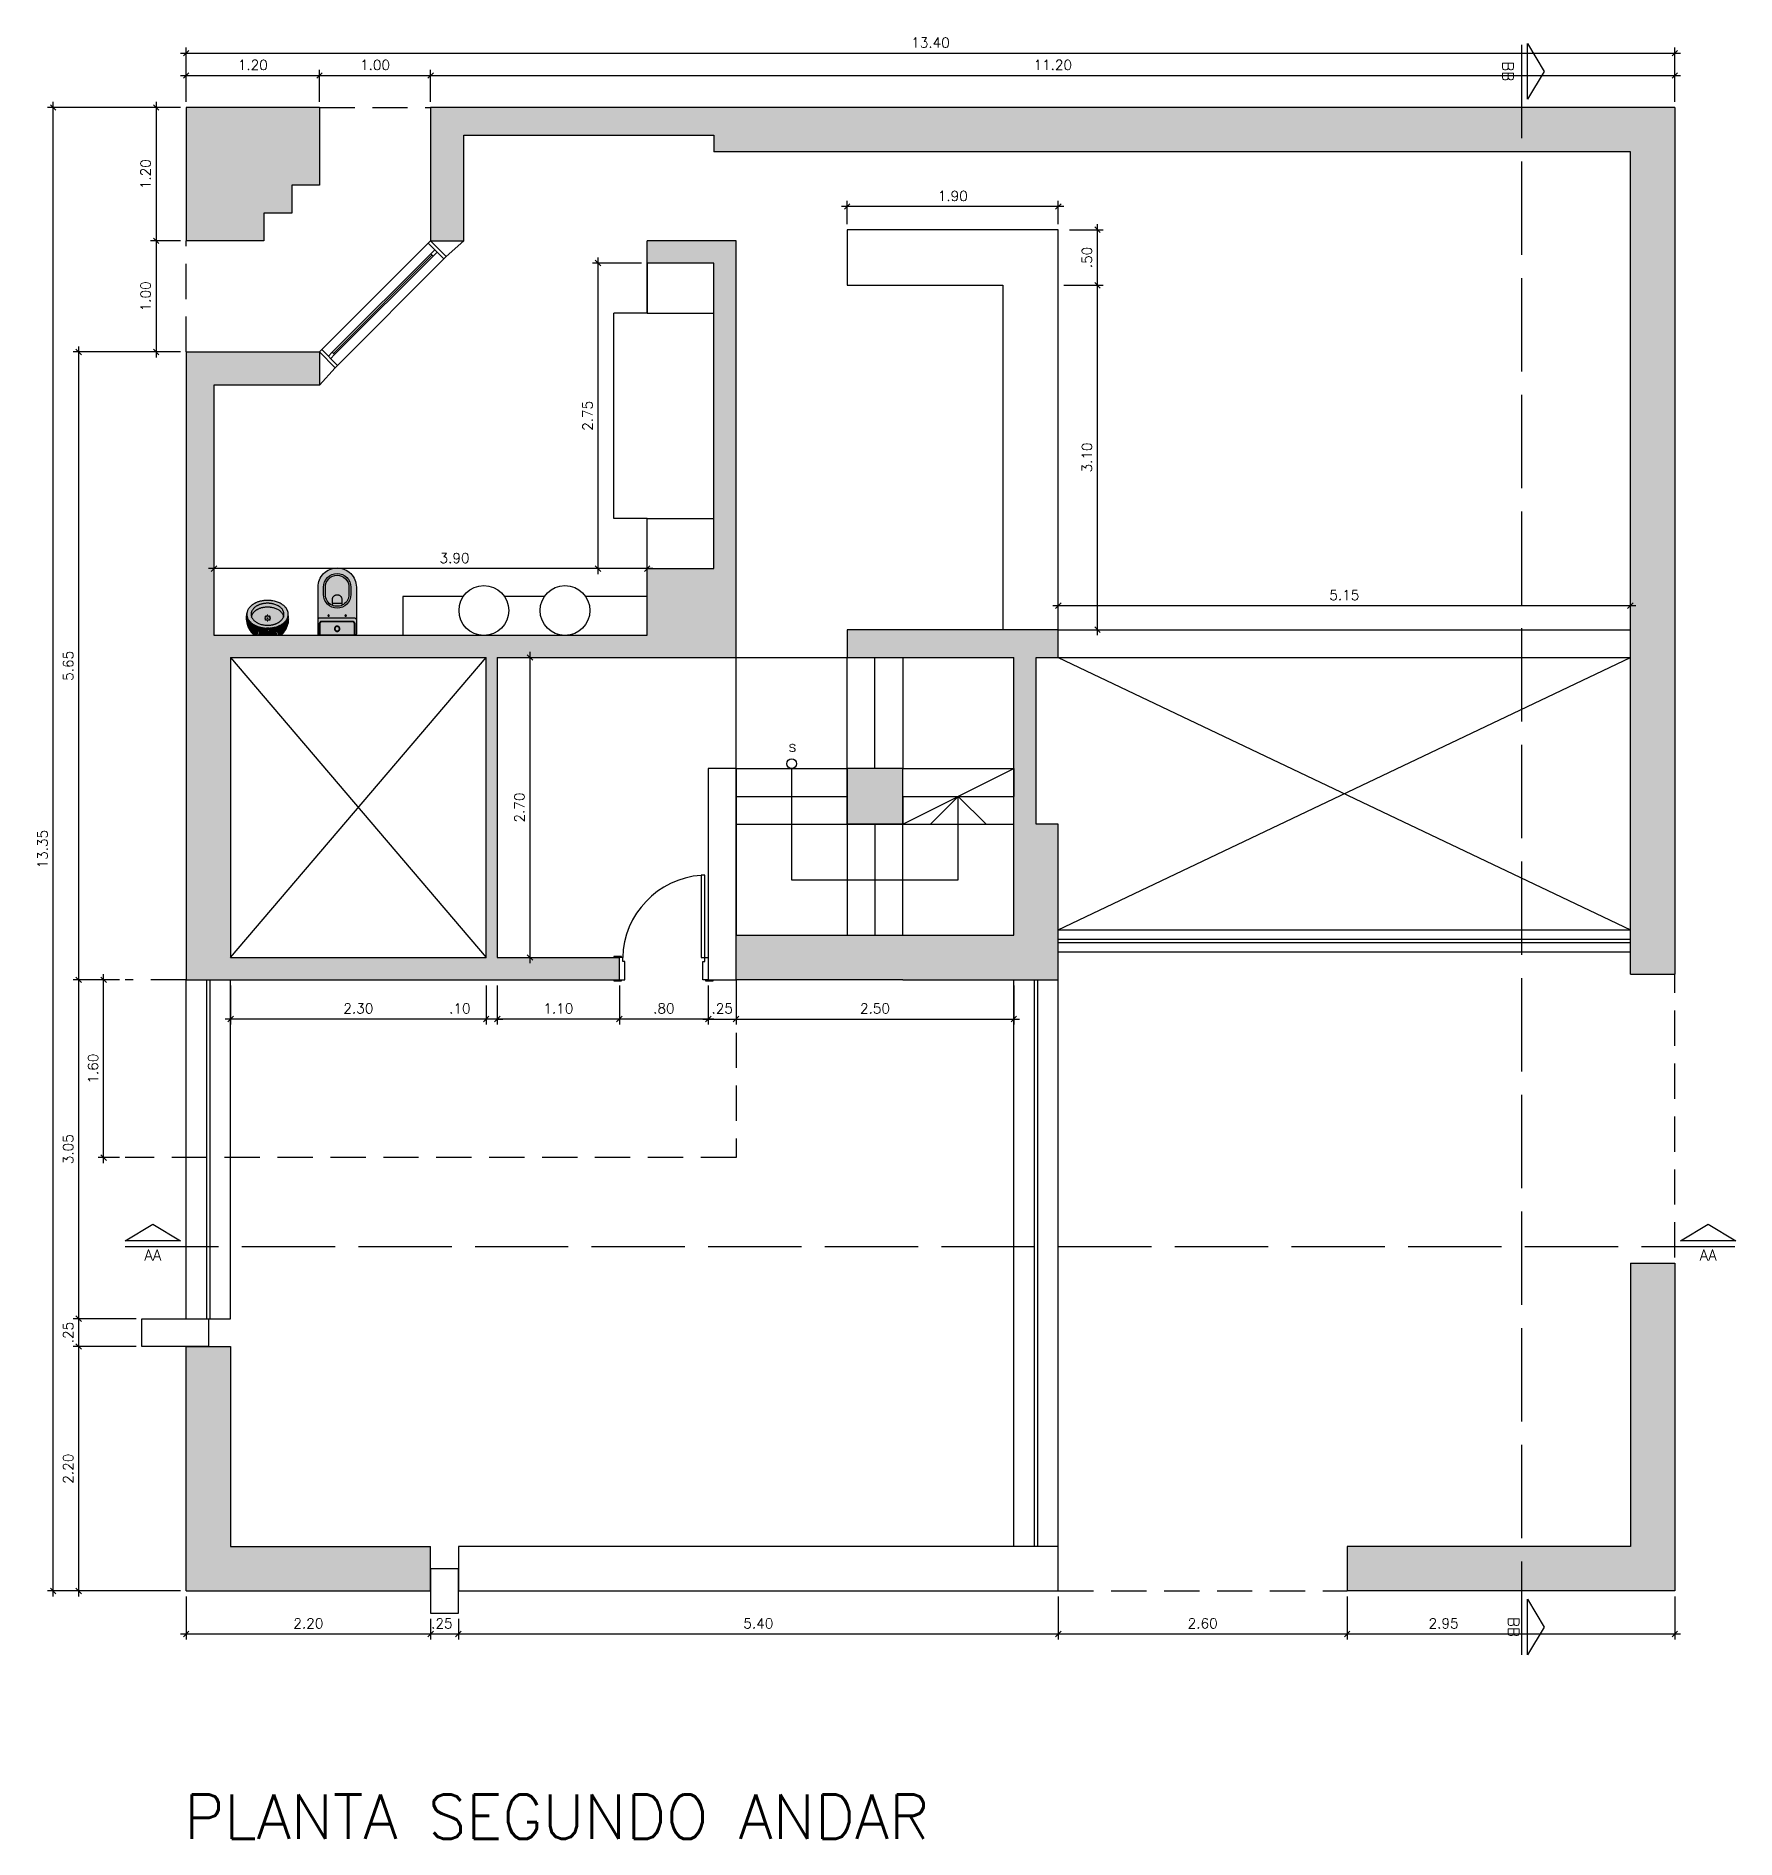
# Model space of a CAD drawing. Header units: millimetres. Extents: x 998 to 1067.2, y 1044.9 to 1079.2.
# Drawn here: x 1033.41 to 1048.71, y 1063.02 to 1079.24 of the extents above; entities that cross this region are included whole.
import ezdxf

# ---------------------------------------------------------------- set-up
doc = ezdxf.new("R2010")
doc.units = ezdxf.units.MM
doc.linetypes.add('DASHED', pattern=[15, 12, -3])
doc.linetypes.add('DASHED2', pattern=[9.525, 6.35, -3.175])
doc.layers.add('AI-Hatch equip san', color=255, linetype='Continuous', lineweight=0)
for name, color, linetype in [('ALVENARIA', 4, 'Continuous'), ('CAIXILHOS', 1, 'Continuous'), ('CORTE', 4, 'Continuous'), ('COTAS', 7, 'Continuous'), ('ESCADA', 1, 'Continuous'), ('HACHURA', 253, 'Continuous'), ('MOBILIARIOS', 8, 'Continuous'), ('PROJEÇÃO', 8, 'DASHED2'), ('SIMBOLOS', 7, 'Continuous'), ('TEXTOS', 2, 'Continuous')]:
    doc.layers.add(name, color=color, linetype=linetype)
doc.styles.add('1.50', font='simplex.shx', dxfattribs={"height": 0.06})
doc.styles.get("Standard").update_dxf_attribs({"font": 'simplex.shx'})
doc.dimstyles.new('1.50', dxfattribs={"dimscale": 0.5, "dimtxt": 0.18, "dimasz": 0.1, "dimexe": 0.1, "dimexo": 0.1, "dimgap": 0.1, "dimtad": 1, "dimzin": 4, "dimdsep": 46, "dimtxsty": 'Standard', "dimblk": 'OBLIQUE', "dimcen": 0.1, "dimdle": 0.1, "dimclrd": 1, "dimclre": 1, "dimclrt": 256, "dimadec": 0, "dimazin": 0, "dimtfac": 1, "dimtmove": 0, "dimatfit": 3, "dimldrblk": 'ORIGIN2', "dimfxl": 1, "dimtolj": 1, "dimarcsym": 1})

msp = doc.modelspace()

# ---------------------------------------------------------------- texts
at = {"layer": 'CORTE', "ltscale": 0.05, "char_height": 0.1, "attachment_point": 5, "rotation": 270, "style": '1.50'}
for insert in [(1046.658, 1078.925), (1046.708, 1064.925)]:
    msp.add_mtext_dynamic_manual_height_columns('BB', width=0.47749, gutter_width=0.3, heights=[0], dxfattribs=dict(at, insert=insert))
at = {"layer": 'CORTE', "ltscale": 0.05, "char_height": 0.1, "attachment_point": 5, "style": '1.50'}
for insert in [(1034.46, 1068.274), (1048.46, 1068.274)]:
    msp.add_mtext_dynamic_manual_height_columns('AA', width=0.47749, gutter_width=0.3, heights=[0], dxfattribs=dict(at, insert=insert))
at = {"layer": 'TEXTOS', "ltscale": 0.05, "attachment_point": 1, "style": '1.50'}
for s, width, insert, char_height in [('s', 0.24536, (1040.181, 1072.903), 0.1), ('PLANTA SEGUNDO ANDAR', 12.32857, (1034.744, 1063.418), 0.4)]:
    msp.add_mtext_dynamic_manual_height_columns(s, width=width, gutter_width=0.3, heights=[0], dxfattribs=dict(at, insert=insert, char_height=char_height))

# ---------------------------------------------------------------- blocks, each defined once
blk = doc.blocks.new('MICTÓRIO DECA - M712 - PLANTA')
at = {"layer": 'AI-Hatch equip san', "ltscale": 3}
for points in [[(-0.17, -0.049), (-0.174, -0.057), (-0.177, -0.065), (-0.18, -0.073), (-0.183, -0.082), (-0.185, -0.09), (-0.187, -0.099), (-0.187, -0.103), (-0.188, -0.107), (-0.188, -0.112), (-0.189, -0.116), (-0.189, -0.12), (-0.189, -0.125), (-0.19, -0.132), (-0.189, -0.136), (-0.189, -0.14), (-0.186, -0.178), (-0.186, -0.175), (-0.186, -0.172), (-0.186, -0.169), (-0.186, -0.167), (-0.186, -0.164), (-0.185, -0.161), (-0.185, -0.158), (-0.184, -0.155), (-0.183, -0.152), (-0.183, -0.149), (-0.182, -0.146), (-0.181, -0.143), (-0.18, -0.14), (-0.178, -0.137), (-0.177, -0.134), (-0.176, -0.132), (-0.174, -0.129), (-0.173, -0.126), (-0.171, -0.123), (-0.169, -0.121), (-0.166, -0.116), (-0.162, -0.111), (-0.159, -0.107), (-0.158, -0.107), (-0.151, -0.1), (-0.146, -0.095), (-0.14, -0.09), (-0.135, -0.086), (-0.128, -0.082), (-0.121, -0.077), (-0.113, -0.073), (-0.106, -0.07), (-0.098, -0.067), (-0.098, -0.066), (-0.088, -0.062), (-0.079, -0.059), (-0.07, -0.057), (-0.062, -0.055), (-0.058, -0.054), (-0.048, -0.052), (-0.038, -0.05), (-0.033, -0.05), (-0.026, -0.049), (-0.023, -0.049), (-0.016, -0.048), (-0.01, -0.048), (-0.012, -0.047), (-0.013, -0.046), (-0.014, -0.045), (-0.015, -0.045), (-0.017, -0.043), (-0.018, -0.042), (-0.02, -0.04), (-0.022, -0.037), (-0.023, -0.034), (-0.024, -0.031), (-0.024, -0.028), (-0.025, -0.025), (-0.025, -0.024), (-0.024, -0.022), (-0.024, -0.021), (-0.024, -0.019), (-0.024, -0.018), (-0.023, -0.017), (-0.032, -0.017), (-0.041, -0.017), (-0.049, -0.018), (-0.057, -0.019), (-0.065, -0.02), (-0.074, -0.022), (-0.078, -0.023), (-0.082, -0.024), (-0.086, -0.026), (-0.097, 0.017), (-0.117, 0.017), (-0.123, 0.012), (-0.13, 0.006), (-0.136, 0), (-0.142, -0.006), (-0.148, -0.013), (-0.153, -0.02), (-0.156, -0.024), (-0.158, -0.027), (-0.16, -0.031), (-0.163, -0.035), (-0.165, -0.038), (-0.167, -0.042)], [(0.027, -0.012), (0.029, -0.012), (0.072, -0.012), (0.073, -0.012), (0.074, -0.012), (0.074, -0.012), (0.074, -0.011), (0.082, 0.017), (-0.081, 0.017), (-0.073, -0.011), (-0.073, -0.011), (-0.073, -0.012), (-0.072, -0.012), (-0.072, -0.012), (-0.028, -0.012), (-0.027, -0.012), (-0.026, -0.013), (-0.026, -0.013), (-0.025, -0.013), (-0.024, -0.014), (-0.024, -0.015), (-0.024, -0.015), (-0.024, -0.016), (-0.023, -0.017), (-0.024, -0.018), (-0.024, -0.018), (-0.023, -0.016), (-0.022, -0.015), (-0.022, -0.013), (-0.021, -0.012), (-0.02, -0.01), (-0.019, -0.009), (-0.018, -0.008), (-0.017, -0.007), (-0.014, -0.005), (-0.012, -0.003), (-0.009, -0.002), (-0.006, -0.001), (-0.003, 0), (0, 0), (0.002, 0), (0.003, 0), (0.005, 0), (0.006, -0.001), (0.008, -0.001), (0.009, -0.002), (0.011, -0.002), (0.012, -0.003), (0.014, -0.004), (0.015, -0.005), (0.016, -0.006), (0.018, -0.007), (0.019, -0.008), (0.021, -0.01), (0.022, -0.013), (0.024, -0.016), (0.024, -0.017), (0.024, -0.017), (0.024, -0.016), (0.025, -0.015), (0.025, -0.014), (0.026, -0.013), (0.026, -0.013), (0.027, -0.013)], [(0.171, -0.049), (0.175, -0.057), (0.178, -0.065), (0.181, -0.073), (0.184, -0.082), (0.186, -0.09), (0.187, -0.099), (0.188, -0.103), (0.189, -0.107), (0.189, -0.112), (0.19, -0.116), (0.19, -0.12), (0.19, -0.125), (0.19, -0.132), (0.19, -0.136), (0.19, -0.14), (0.187, -0.178), (0.187, -0.175), (0.187, -0.172), (0.187, -0.169), (0.187, -0.167), (0.186, -0.164), (0.186, -0.161), (0.186, -0.158), (0.185, -0.155), (0.184, -0.152), (0.184, -0.149), (0.183, -0.146), (0.182, -0.143), (0.181, -0.14), (0.179, -0.137), (0.178, -0.134), (0.177, -0.132), (0.175, -0.129), (0.173, -0.126), (0.172, -0.123), (0.17, -0.121), (0.167, -0.116), (0.163, -0.111), (0.16, -0.107), (0.159, -0.107), (0.152, -0.1), (0.146, -0.095), (0.141, -0.09), (0.136, -0.086), (0.129, -0.082), (0.121, -0.077), (0.114, -0.073), (0.107, -0.07), (0.099, -0.067), (0.098, -0.066), (0.088, -0.062), (0.079, -0.059), (0.071, -0.057), (0.063, -0.055), (0.059, -0.054), (0.048, -0.052), (0.039, -0.05), (0.034, -0.05), (0.027, -0.049), (0.023, -0.049), (0.017, -0.048), (0.011, -0.048), (0.012, -0.047), (0.014, -0.046), (0.015, -0.045), (0.016, -0.045), (0.018, -0.043), (0.019, -0.042), (0.021, -0.04), (0.022, -0.037), (0.024, -0.034), (0.025, -0.031), (0.025, -0.028), (0.026, -0.025), (0.025, -0.024), (0.025, -0.022), (0.025, -0.021), (0.025, -0.019), (0.025, -0.018), (0.024, -0.017), (0.033, -0.017), (0.042, -0.017), (0.05, -0.018), (0.058, -0.019), (0.066, -0.02), (0.074, -0.022), (0.079, -0.023), (0.083, -0.024), (0.087, -0.026), (0.098, 0.017), (0.117, 0.017), (0.124, 0.012), (0.131, 0.006), (0.137, 0), (0.143, -0.006), (0.149, -0.013), (0.154, -0.02), (0.156, -0.024), (0.159, -0.027), (0.161, -0.031), (0.164, -0.035), (0.166, -0.038), (0.168, -0.042)], [(-0.02, -0.238), (-0.024, -0.237), (-0.031, -0.236), (-0.036, -0.236), (-0.043, -0.234), (-0.051, -0.232), (-0.06, -0.23), (-0.066, -0.228), (-0.073, -0.225), (-0.081, -0.222), (-0.088, -0.218), (-0.096, -0.214), (-0.101, -0.211), (-0.107, -0.207), (-0.112, -0.203), (-0.117, -0.198), (-0.12, -0.195), (-0.124, -0.191), (-0.128, -0.186), (-0.132, -0.18), (-0.134, -0.176), (-0.137, -0.171), (-0.138, -0.167), (-0.14, -0.162), (-0.142, -0.157), (-0.142, -0.152), (-0.143, -0.147), (-0.143, -0.149), (-0.144, -0.152), (-0.145, -0.154), (-0.146, -0.157), (-0.146, -0.159), (-0.147, -0.162), (-0.147, -0.164), (-0.147, -0.167), (-0.147, -0.172), (-0.147, -0.177), (-0.147, -0.182), (-0.146, -0.188), (-0.144, -0.193), (-0.143, -0.197), (-0.141, -0.202), (-0.138, -0.207), (-0.136, -0.21), (-0.133, -0.215), (-0.13, -0.22), (-0.126, -0.223), (-0.122, -0.227), (-0.118, -0.232), (-0.114, -0.235), (-0.109, -0.239), (-0.103, -0.243), (-0.096, -0.247), (-0.09, -0.251), (-0.088, -0.252), (-0.08, -0.255), (-0.073, -0.258), (-0.066, -0.261), (-0.066, -0.261), (-0.057, -0.263), (-0.049, -0.266), (-0.042, -0.267), (-0.034, -0.268), (-0.025, -0.27), (-0.018, -0.27), (-0.014, -0.271), (-0.006, -0.271), (0, -0.271), (0.006, -0.271), (0.012, -0.271), (0.019, -0.27), (0.02, -0.27), (0.025, -0.27), (0.03, -0.269), (0.036, -0.268), (0.043, -0.267), (0.047, -0.266), (0.051, -0.265), (0.056, -0.264), (0.061, -0.262), (0.067, -0.261), (0.068, -0.26), (0.072, -0.259), (0.076, -0.258), (0.079, -0.256), (0.083, -0.254), (0.087, -0.252), (0.091, -0.251), (0.092, -0.25), (0.095, -0.248), (0.098, -0.247), (0.102, -0.244), (0.105, -0.242), (0.11, -0.238), (0.115, -0.235), (0.118, -0.232), (0.122, -0.229), (0.125, -0.226), (0.127, -0.223), (0.128, -0.222), (0.129, -0.22), (0.131, -0.218), (0.133, -0.215), (0.137, -0.21), (0.139, -0.207), (0.139, -0.206), (0.141, -0.204), (0.142, -0.202), (0.143, -0.2), (0.144, -0.198), (0.145, -0.196), (0.145, -0.193), (0.146, -0.191), (0.147, -0.188), (0.147, -0.186), (0.148, -0.183), (0.148, -0.181), (0.148, -0.178), (0.148, -0.175), (0.148, -0.172), (0.148, -0.168), (0.148, -0.162), (0.147, -0.157), (0.145, -0.152), (0.144, -0.147), (0.143, -0.152), (0.142, -0.158), (0.141, -0.163), (0.139, -0.168), (0.137, -0.172), (0.135, -0.177), (0.133, -0.18), (0.131, -0.183), (0.129, -0.186), (0.127, -0.188), (0.125, -0.191), (0.121, -0.195), (0.118, -0.198), (0.116, -0.2), (0.113, -0.202), (0.11, -0.204), (0.108, -0.206), (0.105, -0.208), (0.102, -0.21), (0.1, -0.212), (0.097, -0.214), (0.092, -0.216), (0.088, -0.219), (0.084, -0.221), (0.08, -0.222), (0.076, -0.224), (0.073, -0.226), (0.069, -0.227), (0.065, -0.228), (0.061, -0.23), (0.054, -0.232), (0.048, -0.233), (0.043, -0.234), (0.038, -0.235), (0.031, -0.237), (0.024, -0.237), (0.019, -0.238), (0.013, -0.238), (0.004, -0.239), (0, -0.239), (-0.004, -0.239), (-0.011, -0.238)]]:
    blk.add_hatch(color=256, dxfattribs=at).paths.add_polyline_path(points)
h = blk.add_hatch(color=256, dxfattribs=at)
h.paths.add_polyline_path([(-0.065, -0.02), (-0.057, -0.019), (-0.049, -0.018), (-0.041, -0.017), (-0.032, -0.017), (-0.023, -0.017), (-0.023, -0.017), (-0.024, -0.016), (-0.024, -0.015), (-0.024, -0.015), (-0.024, -0.014), (-0.024, -0.014), (-0.025, -0.013), (-0.026, -0.013), (-0.026, -0.013), (-0.027, -0.012), (-0.028, -0.012), (-0.028, -0.012), (-0.072, -0.012), (-0.073, -0.012), (-0.074, -0.013), (-0.074, -0.013), (-0.075, -0.013), (-0.075, -0.014), (-0.076, -0.015), (-0.076, -0.015), (-0.076, -0.016), (-0.076, -0.017), (-0.077, -0.018), (-0.077, -0.019), (-0.079, -0.021), (-0.079, -0.022), (-0.078, -0.021), (-0.077, -0.019), (-0.077, -0.018), (-0.076, -0.017), (-0.076, -0.015), (-0.076, -0.014), (-0.074, -0.013), (-0.073, -0.012), (-0.072, -0.012), (-0.073, -0.012), (-0.073, -0.011), (-0.081, 0.017), (-0.097, 0.017), (-0.086, -0.026), (-0.082, -0.024), (-0.078, -0.023), (-0.074, -0.022)])
h.paths.add_polyline_path([(0.029, -0.012), (0.027, -0.012), (0.027, -0.013), (0.026, -0.013), (0.026, -0.013), (0.025, -0.014), (0.025, -0.014), (0.025, -0.015), (0.024, -0.016), (0.024, -0.017), (0.024, -0.017), (0.032, -0.017), (0.037, -0.017), (0.041, -0.017), (0.049, -0.018), (0.058, -0.019), (0.062, -0.02), (0.066, -0.02), (0.07, -0.021), (0.079, -0.023), (0.087, -0.026), (0.098, 0.017), (0.082, 0.017), (0.074, -0.011), (0.073, -0.012), (0.074, -0.013), (0.076, -0.013), (0.076, -0.014), (0.077, -0.016), (0.078, -0.018), (0.079, -0.02), (0.079, -0.021), (0.079, -0.02), (0.078, -0.018), (0.077, -0.016), (0.077, -0.015), (0.076, -0.014), (0.076, -0.013), (0.075, -0.013), (0.074, -0.013), (0.074, -0.012), (0.073, -0.012), (0.073, -0.012)])
h.paths.add_polyline_path([(-0.024, -0.075), (-0.029, -0.075), (-0.035, -0.076), (-0.042, -0.078), (-0.046, -0.078), (-0.05, -0.079), (-0.055, -0.081), (-0.06, -0.082), (-0.066, -0.084), (-0.067, -0.084), (-0.071, -0.086), (-0.075, -0.087), (-0.078, -0.089), (-0.082, -0.09), (-0.086, -0.092), (-0.09, -0.094), (-0.094, -0.096), (-0.097, -0.098), (-0.1, -0.1), (-0.104, -0.102), (-0.107, -0.105), (-0.111, -0.107), (-0.114, -0.11), (-0.114, -0.11), (-0.117, -0.112), (-0.119, -0.114), (-0.123, -0.117), (-0.126, -0.121), (-0.126, -0.122), (-0.128, -0.124), (-0.13, -0.126), (-0.132, -0.128), (-0.134, -0.131), (-0.136, -0.134), (-0.138, -0.138), (-0.14, -0.142), (-0.141, -0.144), (-0.142, -0.147), (-0.143, -0.147), (-0.143, -0.148), (-0.143, -0.15), (-0.142, -0.153), (-0.142, -0.155), (-0.141, -0.158), (-0.141, -0.161), (-0.14, -0.163), (-0.139, -0.166), (-0.138, -0.168), (-0.137, -0.171), (-0.134, -0.176), (-0.132, -0.18), (-0.131, -0.181), (-0.128, -0.186), (-0.124, -0.191), (-0.12, -0.195), (-0.117, -0.198), (-0.112, -0.203), (-0.107, -0.207), (-0.101, -0.211), (-0.096, -0.214), (-0.088, -0.218), (-0.081, -0.222), (-0.073, -0.225), (-0.066, -0.228), (-0.06, -0.23), (-0.051, -0.232), (-0.043, -0.234), (-0.036, -0.236), (-0.031, -0.236), (-0.024, -0.237), (-0.02, -0.238), (-0.012, -0.238), (-0.009, -0.238), (-0.004, -0.239), (0, -0.239), (0.004, -0.239), (0.012, -0.238), (0.013, -0.238), (0.019, -0.238), (0.024, -0.237), (0.031, -0.237), (0.037, -0.236), (0.039, -0.235), (0.043, -0.234), (0.048, -0.233), (0.054, -0.232), (0.061, -0.23), (0.065, -0.228), (0.069, -0.227), (0.073, -0.226), (0.076, -0.224), (0.08, -0.222), (0.084, -0.221), (0.088, -0.219), (0.092, -0.216), (0.097, -0.214), (0.1, -0.212), (0.102, -0.21), (0.105, -0.208), (0.108, -0.206), (0.11, -0.204), (0.113, -0.202), (0.116, -0.2), (0.118, -0.198), (0.121, -0.195), (0.125, -0.191), (0.127, -0.188), (0.129, -0.186), (0.131, -0.183), (0.133, -0.18), (0.134, -0.178), (0.135, -0.176), (0.136, -0.174), (0.138, -0.171), (0.139, -0.168), (0.139, -0.168), (0.141, -0.163), (0.142, -0.158), (0.143, -0.152), (0.144, -0.147), (0.144, -0.147), (0.141, -0.142), (0.139, -0.138), (0.137, -0.135), (0.134, -0.13), (0.13, -0.125), (0.127, -0.121), (0.123, -0.117), (0.119, -0.113), (0.115, -0.11), (0.11, -0.106), (0.103, -0.101), (0.097, -0.097), (0.091, -0.094), (0.089, -0.093), (0.081, -0.089), (0.074, -0.086), (0.067, -0.084), (0.066, -0.084), (0.058, -0.081), (0.05, -0.079), (0.043, -0.078), (0.035, -0.076), (0.026, -0.075), (0.019, -0.074), (0.014, -0.074), (0.006, -0.074), (0, -0.073), (-0.006, -0.074), (-0.012, -0.074), (-0.018, -0.074), (-0.019, -0.074)])
h.paths.add_polyline_path([(-0.017, -0.118), (-0.015, -0.118), (-0.014, -0.119), (-0.013, -0.119), (-0.012, -0.121), (-0.012, -0.122), (-0.012, -0.123), (-0.013, -0.124), (-0.014, -0.125), (-0.016, -0.125), (-0.017, -0.125), (-0.018, -0.124), (-0.019, -0.123), (-0.019, -0.121), (-0.019, -0.12), (-0.018, -0.119)], flags=16)
h.paths.add_polyline_path([(-0.002, -0.112), (-0.001, -0.112), (0.001, -0.112), (0.002, -0.112), (0.003, -0.113), (0.004, -0.114), (0.004, -0.116), (0.004, -0.117), (0.003, -0.118), (0.002, -0.119), (0, -0.119), (-0.001, -0.118), (-0.002, -0.118), (-0.003, -0.116), (-0.003, -0.115), (-0.003, -0.113)], flags=16)
h.paths.add_polyline_path([(-0.019, -0.136), (-0.018, -0.138), (-0.019, -0.139), (-0.02, -0.14), (-0.021, -0.141), (-0.022, -0.141), (-0.024, -0.141), (-0.025, -0.14), (-0.025, -0.139), (-0.026, -0.137), (-0.025, -0.136), (-0.024, -0.135), (-0.023, -0.134), (-0.022, -0.134), (-0.02, -0.134), (-0.019, -0.135)], flags=16)
h.paths.add_polyline_path([(-0.001, -0.134), (0.001, -0.134), (0.002, -0.134), (0.003, -0.135), (0.004, -0.136), (0.004, -0.138), (0.004, -0.139), (0.003, -0.14), (0.002, -0.141), (0, -0.141), (-0.001, -0.141), (-0.002, -0.14), (-0.003, -0.139), (-0.003, -0.137), (-0.003, -0.136), (-0.002, -0.135)], flags=16)
h.paths.add_polyline_path([(0.014, -0.119), (0.015, -0.118), (0.017, -0.118), (0.018, -0.119), (0.019, -0.119), (0.02, -0.121), (0.02, -0.122), (0.019, -0.123), (0.019, -0.124), (0.017, -0.125), (0.016, -0.125), (0.015, -0.125), (0.014, -0.124), (0.013, -0.123), (0.013, -0.121), (0.013, -0.12)], flags=16)
h.paths.add_polyline_path([(-0.012, -0.152), (-0.012, -0.154), (-0.012, -0.155), (-0.013, -0.156), (-0.014, -0.157), (-0.016, -0.157), (-0.017, -0.157), (-0.018, -0.156), (-0.019, -0.155), (-0.019, -0.153), (-0.019, -0.152), (-0.018, -0.151), (-0.017, -0.15), (-0.015, -0.15), (-0.014, -0.15), (-0.013, -0.151)], flags=16)
h.paths.add_polyline_path([(0.022, -0.134), (0.023, -0.134), (0.025, -0.134), (0.026, -0.135), (0.026, -0.136), (0.026, -0.138), (0.026, -0.139), (0.025, -0.14), (0.024, -0.141), (0.022, -0.141), (0.021, -0.141), (0.02, -0.14), (0.019, -0.139), (0.019, -0.137), (0.02, -0.136), (0.02, -0.135)], flags=16)
h.paths.add_polyline_path([(-0.001, -0.157), (0.001, -0.156), (0.002, -0.157), (0.003, -0.158), (0.004, -0.159), (0.004, -0.16), (0.004, -0.162), (0.003, -0.163), (0.002, -0.163), (0, -0.164), (-0.001, -0.163), (-0.002, -0.162), (-0.003, -0.161), (-0.003, -0.16), (-0.003, -0.158), (-0.002, -0.157)], flags=16)
h.paths.add_polyline_path([(0.015, -0.15), (0.017, -0.15), (0.018, -0.15), (0.019, -0.151), (0.02, -0.152), (0.02, -0.154), (0.019, -0.155), (0.019, -0.156), (0.017, -0.157), (0.016, -0.157), (0.015, -0.157), (0.014, -0.156), (0.013, -0.155), (0.013, -0.153), (0.013, -0.152), (0.014, -0.151)], flags=16)
h = blk.add_hatch(color=256, dxfattribs=at)
h.paths.add_polyline_path([(-0.016, -0.048), (-0.023, -0.049), (-0.026, -0.049), (-0.033, -0.05), (-0.038, -0.05), (-0.048, -0.052), (-0.058, -0.054), (-0.062, -0.055), (-0.07, -0.057), (-0.079, -0.059), (-0.088, -0.062), (-0.098, -0.066), (-0.098, -0.067), (-0.106, -0.07), (-0.113, -0.073), (-0.121, -0.077), (-0.128, -0.082), (-0.135, -0.086), (-0.14, -0.09), (-0.146, -0.095), (-0.151, -0.1), (-0.158, -0.107), (-0.159, -0.107), (-0.162, -0.111), (-0.166, -0.116), (-0.169, -0.121), (-0.171, -0.123), (-0.173, -0.126), (-0.174, -0.129), (-0.176, -0.132), (-0.177, -0.134), (-0.178, -0.137), (-0.18, -0.14), (-0.181, -0.143), (-0.182, -0.146), (-0.183, -0.149), (-0.183, -0.152), (-0.184, -0.155), (-0.185, -0.158), (-0.185, -0.161), (-0.186, -0.164), (-0.186, -0.167), (-0.186, -0.169), (-0.186, -0.172), (-0.186, -0.175), (-0.186, -0.178), (-0.186, -0.181), (-0.185, -0.184), (-0.185, -0.187), (-0.184, -0.19), (-0.183, -0.193), (-0.183, -0.196), (-0.182, -0.199), (-0.181, -0.201), (-0.18, -0.204), (-0.178, -0.207), (-0.177, -0.21), (-0.176, -0.213), (-0.174, -0.216), (-0.173, -0.219), (-0.171, -0.221), (-0.169, -0.224), (-0.166, -0.229), (-0.162, -0.233), (-0.159, -0.237), (-0.158, -0.238), (-0.151, -0.244), (-0.146, -0.25), (-0.14, -0.254), (-0.135, -0.258), (-0.128, -0.263), (-0.121, -0.267), (-0.113, -0.271), (-0.106, -0.275), (-0.098, -0.278), (-0.098, -0.278), (-0.088, -0.282), (-0.079, -0.285), (-0.07, -0.288), (-0.062, -0.29), (-0.058, -0.291), (-0.048, -0.293), (-0.038, -0.294), (-0.033, -0.295), (-0.026, -0.296), (-0.024, -0.296), (-0.018, -0.296), (-0.012, -0.297), (-0.006, -0.297), (0, -0.297), (0.003, -0.297), (0.015, -0.297), (0.027, -0.296), (0.033, -0.295), (0.039, -0.294), (0.044, -0.294), (0.049, -0.293), (0.056, -0.291), (0.063, -0.29), (0.068, -0.289), (0.073, -0.287), (0.077, -0.286), (0.082, -0.284), (0.087, -0.283), (0.093, -0.28), (0.099, -0.278), (0.105, -0.276), (0.109, -0.274), (0.112, -0.272), (0.116, -0.27), (0.12, -0.268), (0.124, -0.266), (0.128, -0.263), (0.132, -0.261), (0.136, -0.258), (0.138, -0.257), (0.141, -0.255), (0.144, -0.252), (0.147, -0.249), (0.15, -0.246), (0.155, -0.242), (0.16, -0.237), (0.163, -0.234), (0.165, -0.231), (0.167, -0.229), (0.169, -0.225), (0.172, -0.221), (0.174, -0.218), (0.177, -0.212), (0.18, -0.207), (0.182, -0.201), (0.184, -0.195), (0.185, -0.189), (0.186, -0.184), (0.187, -0.178), (0.187, -0.172), (0.187, -0.167), (0.186, -0.161), (0.185, -0.155), (0.184, -0.149), (0.182, -0.144), (0.18, -0.138), (0.177, -0.132), (0.174, -0.127), (0.172, -0.123), (0.169, -0.12), (0.167, -0.116), (0.165, -0.114), (0.163, -0.111), (0.16, -0.107), (0.155, -0.103), (0.15, -0.098), (0.147, -0.095), (0.144, -0.092), (0.141, -0.09), (0.138, -0.088), (0.136, -0.086), (0.132, -0.084), (0.128, -0.081), (0.124, -0.079), (0.12, -0.077), (0.116, -0.074), (0.112, -0.072), (0.109, -0.071), (0.105, -0.069), (0.099, -0.067), (0.093, -0.064), (0.087, -0.062), (0.082, -0.06), (0.077, -0.059), (0.073, -0.057), (0.068, -0.056), (0.063, -0.055), (0.056, -0.053), (0.049, -0.052), (0.044, -0.051), (0.039, -0.05), (0.033, -0.049), (0.027, -0.049), (0.015, -0.048), (0.011, -0.048), (0.01, -0.048), (0.007, -0.049), (0.004, -0.05), (0, -0.05), (-0.003, -0.05), (-0.006, -0.049), (-0.009, -0.048), (-0.01, -0.048)])
h.paths.add_polyline_path([(0.143, -0.152), (0.142, -0.158), (0.141, -0.163), (0.139, -0.168), (0.137, -0.172), (0.135, -0.177), (0.133, -0.18), (0.131, -0.183), (0.129, -0.186), (0.127, -0.188), (0.125, -0.191), (0.121, -0.195), (0.118, -0.198), (0.116, -0.2), (0.113, -0.202), (0.11, -0.204), (0.108, -0.206), (0.105, -0.208), (0.102, -0.21), (0.1, -0.212), (0.097, -0.214), (0.092, -0.216), (0.088, -0.219), (0.084, -0.221), (0.08, -0.222), (0.076, -0.224), (0.073, -0.226), (0.069, -0.227), (0.065, -0.228), (0.061, -0.23), (0.054, -0.232), (0.048, -0.233), (0.043, -0.234), (0.038, -0.235), (0.031, -0.237), (0.024, -0.237), (0.019, -0.238), (0.013, -0.238), (0.004, -0.239), (0, -0.239), (-0.004, -0.239), (-0.011, -0.238), (-0.02, -0.238), (-0.024, -0.237), (-0.031, -0.236), (-0.036, -0.236), (-0.043, -0.234), (-0.051, -0.232), (-0.06, -0.23), (-0.066, -0.228), (-0.073, -0.225), (-0.081, -0.222), (-0.088, -0.218), (-0.096, -0.214), (-0.101, -0.211), (-0.107, -0.207), (-0.112, -0.203), (-0.117, -0.198), (-0.12, -0.195), (-0.124, -0.191), (-0.128, -0.186), (-0.132, -0.18), (-0.134, -0.176), (-0.137, -0.171), (-0.138, -0.167), (-0.14, -0.162), (-0.142, -0.157), (-0.142, -0.152), (-0.143, -0.147), (-0.143, -0.149), (-0.144, -0.152), (-0.145, -0.154), (-0.146, -0.157), (-0.146, -0.159), (-0.147, -0.162), (-0.147, -0.164), (-0.147, -0.167), (-0.147, -0.172), (-0.147, -0.177), (-0.147, -0.182), (-0.146, -0.188), (-0.144, -0.193), (-0.143, -0.197), (-0.141, -0.202), (-0.138, -0.207), (-0.136, -0.21), (-0.133, -0.215), (-0.13, -0.22), (-0.126, -0.223), (-0.122, -0.227), (-0.118, -0.232), (-0.114, -0.235), (-0.109, -0.239), (-0.103, -0.243), (-0.096, -0.247), (-0.09, -0.251), (-0.088, -0.252), (-0.08, -0.255), (-0.073, -0.258), (-0.066, -0.261), (-0.066, -0.261), (-0.057, -0.263), (-0.049, -0.266), (-0.042, -0.267), (-0.034, -0.268), (-0.025, -0.27), (-0.018, -0.27), (-0.014, -0.271), (-0.006, -0.271), (0, -0.271), (0.006, -0.271), (0.012, -0.271), (0.019, -0.27), (0.02, -0.27), (0.025, -0.27), (0.03, -0.269), (0.036, -0.268), (0.043, -0.267), (0.047, -0.266), (0.051, -0.265), (0.056, -0.264), (0.061, -0.262), (0.067, -0.261), (0.068, -0.26), (0.072, -0.259), (0.076, -0.258), (0.079, -0.256), (0.083, -0.254), (0.087, -0.252), (0.091, -0.251), (0.092, -0.25), (0.095, -0.248), (0.098, -0.247), (0.102, -0.244), (0.105, -0.242), (0.11, -0.238), (0.115, -0.235), (0.118, -0.232), (0.122, -0.229), (0.125, -0.226), (0.127, -0.223), (0.128, -0.222), (0.129, -0.22), (0.131, -0.218), (0.133, -0.215), (0.137, -0.21), (0.139, -0.207), (0.139, -0.206), (0.141, -0.204), (0.142, -0.202), (0.143, -0.2), (0.144, -0.198), (0.145, -0.196), (0.145, -0.193), (0.146, -0.191), (0.147, -0.188), (0.147, -0.186), (0.148, -0.183), (0.148, -0.181), (0.148, -0.178), (0.148, -0.175), (0.148, -0.172), (0.148, -0.168), (0.148, -0.162), (0.147, -0.157), (0.145, -0.152), (0.144, -0.147)], flags=16)
h.paths.add_polyline_path([(0.004, -0.115), (0.003, -0.118), (0.001, -0.119), (-0.002, -0.118), (-0.003, -0.115), (-0.003, -0.113), (0, -0.111), (0.003, -0.112)], flags=0)
h.paths.add_polyline_path([(-0.013, -0.119), (-0.012, -0.121), (-0.012, -0.124), (-0.015, -0.126), (-0.018, -0.125), (-0.019, -0.122), (-0.018, -0.119), (-0.016, -0.118)], flags=0)
h.paths.add_polyline_path([(0.02, -0.121), (0.019, -0.124), (0.017, -0.126), (0.014, -0.125), (0.012, -0.122), (0.013, -0.119), (0.016, -0.118), (0.019, -0.119)], flags=0)
h.paths.add_polyline_path([(-0.018, -0.139), (-0.02, -0.141), (-0.023, -0.141), (-0.025, -0.14), (-0.026, -0.137), (-0.024, -0.134), (-0.021, -0.134), (-0.019, -0.136)], flags=0)
h.paths.add_polyline_path([(0.004, -0.137), (0.003, -0.14), (0.001, -0.141), (-0.002, -0.141), (-0.003, -0.138), (-0.003, -0.135), (0, -0.134), (0.003, -0.135)], flags=0)
h.paths.add_polyline_path([(0.027, -0.137), (0.026, -0.14), (0.023, -0.141), (0.02, -0.141), (0.019, -0.138), (0.02, -0.135), (0.023, -0.134), (0.025, -0.135)], flags=0)
h.paths.add_polyline_path([(-0.013, -0.15), (-0.012, -0.153), (-0.012, -0.156), (-0.015, -0.157), (-0.018, -0.156), (-0.019, -0.154), (-0.018, -0.151), (-0.016, -0.15)], flags=16)
h.paths.add_polyline_path([(0.02, -0.153), (0.019, -0.156), (0.017, -0.157), (0.014, -0.156), (0.012, -0.154), (0.013, -0.151), (0.016, -0.15), (0.019, -0.15)], flags=16)
h.paths.add_polyline_path([(0.003, -0.157), (0.004, -0.16), (0.003, -0.162), (0.001, -0.164), (-0.002, -0.163), (-0.003, -0.16), (-0.003, -0.158), (0, -0.156)], flags=16)
h.paths.add_polyline_path([(-0.024, -0.237), (-0.02, -0.238), (-0.012, -0.238), (-0.009, -0.238), (-0.004, -0.239), (0, -0.239), (0.004, -0.239), (0.012, -0.238), (0.013, -0.238), (0.019, -0.238), (0.024, -0.237), (0.031, -0.237), (0.037, -0.236), (0.039, -0.235), (0.043, -0.234), (0.048, -0.233), (0.054, -0.232), (0.061, -0.23), (0.065, -0.228), (0.069, -0.227), (0.073, -0.226), (0.076, -0.224), (0.08, -0.222), (0.084, -0.221), (0.088, -0.219), (0.092, -0.216), (0.097, -0.214), (0.1, -0.212), (0.102, -0.21), (0.105, -0.208), (0.108, -0.206), (0.11, -0.204), (0.113, -0.202), (0.116, -0.2), (0.118, -0.198), (0.121, -0.195), (0.125, -0.191), (0.127, -0.188), (0.129, -0.186), (0.131, -0.183), (0.133, -0.18), (0.134, -0.178), (0.135, -0.176), (0.136, -0.174), (0.138, -0.171), (0.139, -0.168), (0.139, -0.168), (0.141, -0.163), (0.142, -0.158), (0.143, -0.152), (0.144, -0.147), (0.144, -0.147), (0.141, -0.142), (0.139, -0.138), (0.137, -0.135), (0.134, -0.13), (0.13, -0.125), (0.127, -0.121), (0.123, -0.117), (0.119, -0.113), (0.115, -0.11), (0.11, -0.106), (0.103, -0.101), (0.097, -0.097), (0.091, -0.094), (0.089, -0.093), (0.081, -0.089), (0.074, -0.086), (0.067, -0.084), (0.066, -0.084), (0.058, -0.081), (0.05, -0.079), (0.043, -0.078), (0.035, -0.076), (0.026, -0.075), (0.019, -0.074), (0.014, -0.074), (0.006, -0.074), (0, -0.073), (-0.006, -0.074), (-0.012, -0.074), (-0.018, -0.074), (-0.019, -0.074), (-0.024, -0.075), (-0.029, -0.075), (-0.035, -0.076), (-0.042, -0.078), (-0.046, -0.078), (-0.05, -0.079), (-0.055, -0.081), (-0.06, -0.082), (-0.066, -0.084), (-0.067, -0.084), (-0.071, -0.086), (-0.075, -0.087), (-0.078, -0.089), (-0.082, -0.09), (-0.086, -0.092), (-0.09, -0.094), (-0.094, -0.096), (-0.097, -0.098), (-0.1, -0.1), (-0.104, -0.102), (-0.107, -0.105), (-0.111, -0.107), (-0.114, -0.11), (-0.114, -0.11), (-0.117, -0.112), (-0.119, -0.114), (-0.123, -0.117), (-0.126, -0.121), (-0.126, -0.122), (-0.128, -0.124), (-0.13, -0.126), (-0.132, -0.128), (-0.134, -0.131), (-0.136, -0.134), (-0.138, -0.138), (-0.14, -0.142), (-0.141, -0.144), (-0.142, -0.147), (-0.143, -0.147), (-0.143, -0.148), (-0.143, -0.15), (-0.142, -0.153), (-0.142, -0.155), (-0.141, -0.158), (-0.141, -0.161), (-0.14, -0.163), (-0.139, -0.166), (-0.138, -0.168), (-0.137, -0.171), (-0.134, -0.176), (-0.132, -0.18), (-0.131, -0.181), (-0.128, -0.186), (-0.124, -0.191), (-0.12, -0.195), (-0.117, -0.198), (-0.112, -0.203), (-0.107, -0.207), (-0.101, -0.211), (-0.096, -0.214), (-0.088, -0.218), (-0.081, -0.222), (-0.073, -0.225), (-0.066, -0.228), (-0.06, -0.23), (-0.051, -0.232), (-0.043, -0.234), (-0.036, -0.236), (-0.031, -0.236)], flags=16)
for points in [[(0.19, -0.122), (0.189, -0.113), (0.188, -0.104), (0.187, -0.096), (0.185, -0.087), (0.183, -0.079), (0.181, -0.075), (0.18, -0.07), (0.179, -0.066), (0.177, -0.062), (0.175, -0.058), (0.174, -0.054), (0.172, -0.05), (0.17, -0.046), (0.169, -0.044), (0.165, -0.037), (0.16, -0.029), (0.155, -0.022), (0.15, -0.015), (0.144, -0.008), (0.141, -0.005), (0.139, -0.002), (0.135, 0.001), (0.132, 0.005), (0.129, 0.008), (0.126, 0.01), (0.123, 0.013), (0.119, 0.016), (0.117, 0.017), (-0.117, 0.017), (-0.123, 0.012), (-0.13, 0.006), (-0.136, 0), (-0.142, -0.006), (-0.148, -0.013), (-0.153, -0.02), (-0.156, -0.024), (-0.158, -0.027), (-0.16, -0.031), (-0.163, -0.035), (-0.165, -0.038), (-0.167, -0.042), (-0.17, -0.049), (-0.174, -0.057), (-0.177, -0.065), (-0.18, -0.073), (-0.183, -0.082), (-0.185, -0.09), (-0.187, -0.099), (-0.187, -0.103), (-0.188, -0.107), (-0.188, -0.112), (-0.189, -0.116), (-0.189, -0.12), (-0.189, -0.125), (-0.19, -0.132), (-0.189, -0.136), (-0.189, -0.14), (-0.186, -0.179)], [(-0.024, -0.017), (-0.032, -0.017), (-0.041, -0.017), (-0.049, -0.018), (-0.057, -0.019), (-0.065, -0.02), (-0.074, -0.022), (-0.078, -0.023), (-0.082, -0.024), (-0.086, -0.026), (-0.097, 0.017)], [(-0.024, -0.018), (-0.023, -0.017), (-0.024, -0.016), (-0.024, -0.015), (-0.024, -0.015), (-0.024, -0.014), (-0.024, -0.014), (-0.025, -0.013), (-0.026, -0.013), (-0.026, -0.013), (-0.027, -0.012), (-0.028, -0.012), (-0.028, -0.012), (-0.072, -0.012), (-0.072, -0.012), (-0.073, -0.012), (-0.073, -0.011), (-0.073, -0.011), (-0.081, 0.017)], [(0.024, -0.018), (0.024, -0.018), (0.024, -0.017), (0.024, -0.017), (0.024, -0.016), (0.025, -0.015), (0.025, -0.014), (0.025, -0.014), (0.026, -0.013), (0.026, -0.013), (0.027, -0.013), (0.027, -0.012), (0.029, -0.012), (0.072, -0.012), (0.073, -0.012), (0.074, -0.012), (0.074, -0.012), (0.074, -0.011), (0.082, 0.017)], [(0.025, -0.017), (0.032, -0.017), (0.037, -0.017), (0.041, -0.017), (0.049, -0.018), (0.058, -0.019), (0.062, -0.02), (0.066, -0.02), (0.07, -0.021), (0.079, -0.023), (0.087, -0.026), (0.098, 0.017)], [(-0.01, -0.048), (-0.016, -0.048), (-0.023, -0.049), (-0.026, -0.049), (-0.033, -0.05), (-0.038, -0.05), (-0.048, -0.052), (-0.058, -0.054), (-0.062, -0.055), (-0.07, -0.057), (-0.079, -0.059), (-0.088, -0.062), (-0.098, -0.066), (-0.098, -0.067), (-0.106, -0.07), (-0.113, -0.073), (-0.121, -0.077), (-0.128, -0.082), (-0.135, -0.086), (-0.14, -0.09), (-0.146, -0.095), (-0.151, -0.1), (-0.158, -0.107), (-0.159, -0.107), (-0.162, -0.111), (-0.166, -0.116), (-0.169, -0.121), (-0.171, -0.123), (-0.173, -0.126), (-0.174, -0.129), (-0.176, -0.132), (-0.177, -0.134), (-0.178, -0.137), (-0.18, -0.14), (-0.181, -0.143), (-0.182, -0.146), (-0.183, -0.149), (-0.183, -0.152), (-0.184, -0.155), (-0.185, -0.158), (-0.185, -0.161), (-0.186, -0.164), (-0.186, -0.167), (-0.186, -0.169), (-0.186, -0.172), (-0.186, -0.175), (-0.186, -0.178), (-0.186, -0.181), (-0.185, -0.184), (-0.185, -0.187), (-0.184, -0.19), (-0.183, -0.193), (-0.183, -0.196), (-0.182, -0.199), (-0.181, -0.201), (-0.18, -0.204), (-0.178, -0.207), (-0.177, -0.21), (-0.176, -0.213), (-0.174, -0.216), (-0.173, -0.219), (-0.171, -0.221), (-0.169, -0.224), (-0.166, -0.229), (-0.162, -0.233), (-0.159, -0.237), (-0.158, -0.238), (-0.151, -0.244), (-0.146, -0.25), (-0.14, -0.254), (-0.135, -0.258), (-0.128, -0.263), (-0.121, -0.267), (-0.113, -0.271), (-0.106, -0.275), (-0.098, -0.278), (-0.098, -0.278), (-0.088, -0.282), (-0.079, -0.285), (-0.07, -0.288), (-0.062, -0.29), (-0.058, -0.291), (-0.048, -0.293), (-0.038, -0.294), (-0.033, -0.295), (-0.026, -0.296), (-0.024, -0.296), (-0.018, -0.296), (-0.012, -0.297), (-0.006, -0.297), (0, -0.297), (0.003, -0.297), (0.015, -0.297), (0.027, -0.296), (0.033, -0.295), (0.039, -0.294), (0.044, -0.294), (0.049, -0.293), (0.056, -0.291), (0.063, -0.29), (0.068, -0.289), (0.073, -0.287), (0.077, -0.286), (0.082, -0.284), (0.087, -0.283), (0.093, -0.28), (0.099, -0.278), (0.105, -0.276), (0.109, -0.274), (0.112, -0.272), (0.116, -0.27), (0.12, -0.268), (0.124, -0.266), (0.128, -0.263), (0.132, -0.261), (0.136, -0.258), (0.138, -0.257), (0.141, -0.255), (0.144, -0.252), (0.147, -0.249), (0.15, -0.246), (0.155, -0.242), (0.16, -0.237), (0.163, -0.234), (0.165, -0.231), (0.167, -0.229), (0.169, -0.225), (0.172, -0.221), (0.174, -0.218), (0.177, -0.212), (0.18, -0.207), (0.182, -0.201), (0.184, -0.195), (0.185, -0.189), (0.186, -0.184), (0.187, -0.178), (0.187, -0.172), (0.187, -0.167), (0.186, -0.161), (0.185, -0.155), (0.184, -0.149), (0.182, -0.144), (0.18, -0.138), (0.177, -0.132), (0.174, -0.127), (0.172, -0.123), (0.169, -0.12), (0.167, -0.116), (0.165, -0.114), (0.163, -0.111), (0.16, -0.107), (0.155, -0.103), (0.15, -0.098), (0.147, -0.095), (0.144, -0.092), (0.141, -0.09), (0.138, -0.088), (0.136, -0.086), (0.132, -0.084), (0.128, -0.081), (0.124, -0.079), (0.12, -0.077), (0.116, -0.074), (0.112, -0.072), (0.109, -0.071), (0.105, -0.069), (0.099, -0.067), (0.093, -0.064), (0.087, -0.062), (0.082, -0.06), (0.077, -0.059), (0.073, -0.057), (0.068, -0.056), (0.063, -0.055), (0.056, -0.053), (0.049, -0.052), (0.044, -0.051), (0.039, -0.05), (0.033, -0.049), (0.027, -0.049), (0.015, -0.048), (0.011, -0.048)], [(0.144, -0.147), (0.143, -0.152), (0.142, -0.158), (0.141, -0.163), (0.139, -0.168), (0.139, -0.168), (0.138, -0.171), (0.136, -0.174), (0.135, -0.176), (0.134, -0.178), (0.133, -0.18), (0.131, -0.183), (0.129, -0.186), (0.127, -0.188), (0.125, -0.191), (0.121, -0.195), (0.118, -0.198), (0.116, -0.2), (0.113, -0.202), (0.11, -0.204), (0.108, -0.206), (0.105, -0.208), (0.102, -0.21), (0.1, -0.212), (0.097, -0.214), (0.092, -0.216), (0.088, -0.219), (0.084, -0.221), (0.08, -0.222), (0.076, -0.224), (0.073, -0.226), (0.069, -0.227), (0.065, -0.228), (0.061, -0.23), (0.054, -0.232), (0.048, -0.233), (0.043, -0.234), (0.039, -0.235), (0.037, -0.236), (0.031, -0.237), (0.024, -0.237), (0.019, -0.238), (0.013, -0.238), (0.012, -0.238), (0.004, -0.239), (0, -0.239), (-0.004, -0.239), (-0.009, -0.238), (-0.012, -0.238), (-0.02, -0.238), (-0.024, -0.237), (-0.031, -0.236), (-0.036, -0.236), (-0.043, -0.234), (-0.051, -0.232), (-0.06, -0.23), (-0.066, -0.228), (-0.073, -0.225), (-0.081, -0.222), (-0.088, -0.218), (-0.096, -0.214), (-0.101, -0.211), (-0.107, -0.207), (-0.112, -0.203), (-0.117, -0.198), (-0.12, -0.195), (-0.124, -0.191), (-0.128, -0.186), (-0.131, -0.181), (-0.132, -0.18), (-0.134, -0.176), (-0.137, -0.171), (-0.138, -0.168), (-0.139, -0.166), (-0.14, -0.163), (-0.141, -0.161), (-0.141, -0.158), (-0.142, -0.155), (-0.142, -0.153), (-0.143, -0.15), (-0.143, -0.148), (-0.143, -0.147)], [(-0.082, -0.025), (-0.081, -0.023), (-0.079, -0.022), (-0.078, -0.021), (-0.077, -0.019), (-0.077, -0.018), (-0.076, -0.017), (-0.076, -0.016), (-0.076, -0.015), (-0.076, -0.015), (-0.075, -0.014), (-0.075, -0.013), (-0.074, -0.013), (-0.074, -0.013), (-0.073, -0.012), (-0.072, -0.012)], [(0.083, -0.025), (0.083, -0.024), (0.082, -0.023), (0.081, -0.023), (0.079, -0.021), (0.079, -0.02), (0.078, -0.018), (0.077, -0.016), (0.077, -0.015), (0.076, -0.014), (0.076, -0.013), (0.075, -0.013), (0.074, -0.013), (0.074, -0.012), (0.073, -0.012), (0.073, -0.012)], [(0.19, -0.122), (0.19, -0.125), (0.19, -0.128), (0.19, -0.131), (0.19, -0.134), (0.19, -0.14), (0.187, -0.179)]]:
    blk.add_lwpolyline(points)
for points in [[(0.006, -0.074), (0, -0.073), (-0.006, -0.074), (-0.012, -0.074), (-0.018, -0.074), (-0.019, -0.074), (-0.024, -0.075), (-0.029, -0.075), (-0.035, -0.076), (-0.042, -0.078), (-0.046, -0.078), (-0.05, -0.079), (-0.055, -0.081), (-0.06, -0.082), (-0.066, -0.084), (-0.067, -0.084), (-0.071, -0.086), (-0.075, -0.087), (-0.078, -0.089), (-0.082, -0.09), (-0.086, -0.092), (-0.09, -0.094), (-0.094, -0.096), (-0.097, -0.098), (-0.1, -0.1), (-0.104, -0.102), (-0.107, -0.105), (-0.111, -0.107), (-0.114, -0.11), (-0.114, -0.11), (-0.117, -0.112), (-0.119, -0.114), (-0.123, -0.117), (-0.126, -0.121), (-0.126, -0.122), (-0.128, -0.124), (-0.13, -0.126), (-0.132, -0.128), (-0.134, -0.131), (-0.136, -0.134), (-0.138, -0.138), (-0.14, -0.142), (-0.141, -0.144), (-0.142, -0.147), (-0.143, -0.149), (-0.144, -0.152), (-0.145, -0.154), (-0.146, -0.157), (-0.146, -0.159), (-0.147, -0.162), (-0.147, -0.164), (-0.147, -0.167), (-0.147, -0.172), (-0.147, -0.177), (-0.147, -0.182), (-0.146, -0.188), (-0.144, -0.193), (-0.143, -0.197), (-0.141, -0.202), (-0.138, -0.207), (-0.136, -0.21), (-0.133, -0.215), (-0.13, -0.22), (-0.126, -0.223), (-0.122, -0.227), (-0.118, -0.232), (-0.114, -0.235), (-0.109, -0.239), (-0.103, -0.243), (-0.096, -0.247), (-0.09, -0.251), (-0.088, -0.252), (-0.08, -0.255), (-0.073, -0.258), (-0.066, -0.261), (-0.066, -0.261), (-0.057, -0.263), (-0.049, -0.266), (-0.042, -0.267), (-0.034, -0.268), (-0.025, -0.27), (-0.018, -0.27), (-0.014, -0.271), (-0.006, -0.271), (0, -0.271), (0.006, -0.271), (0.012, -0.271), (0.019, -0.27), (0.02, -0.27), (0.025, -0.27), (0.03, -0.269), (0.036, -0.268), (0.043, -0.267), (0.047, -0.266), (0.051, -0.265), (0.056, -0.264), (0.061, -0.262), (0.067, -0.261), (0.068, -0.26), (0.072, -0.259), (0.076, -0.258), (0.079, -0.256), (0.083, -0.254), (0.087, -0.252), (0.091, -0.251), (0.092, -0.25), (0.095, -0.248), (0.098, -0.247), (0.102, -0.244), (0.105, -0.242), (0.11, -0.238), (0.115, -0.235), (0.118, -0.232), (0.122, -0.229), (0.125, -0.226), (0.127, -0.223), (0.128, -0.222), (0.129, -0.22), (0.131, -0.218), (0.133, -0.215), (0.137, -0.21), (0.139, -0.207), (0.139, -0.206), (0.141, -0.204), (0.142, -0.202), (0.143, -0.2), (0.144, -0.198), (0.145, -0.196), (0.145, -0.193), (0.146, -0.191), (0.147, -0.188), (0.147, -0.186), (0.148, -0.183), (0.148, -0.181), (0.148, -0.178), (0.148, -0.175), (0.148, -0.172), (0.148, -0.168), (0.148, -0.162), (0.147, -0.157), (0.145, -0.152), (0.144, -0.147), (0.141, -0.142), (0.139, -0.138), (0.137, -0.135), (0.134, -0.13), (0.13, -0.125), (0.127, -0.121), (0.123, -0.117), (0.119, -0.113), (0.115, -0.11), (0.11, -0.106), (0.103, -0.101), (0.097, -0.097), (0.091, -0.094), (0.089, -0.093), (0.081, -0.089), (0.074, -0.086), (0.067, -0.084), (0.066, -0.084), (0.058, -0.081), (0.05, -0.079), (0.043, -0.078), (0.035, -0.076), (0.026, -0.075), (0.019, -0.074), (0.014, -0.074)], [(-0.022, -0.134), (-0.023, -0.134), (-0.024, -0.135), (-0.025, -0.135), (-0.025, -0.136), (-0.025, -0.136), (-0.025, -0.137), (-0.026, -0.138), (-0.025, -0.139), (-0.025, -0.14), (-0.024, -0.14), (-0.024, -0.141), (-0.023, -0.141), (-0.023, -0.141), (-0.022, -0.141), (-0.021, -0.141), (-0.02, -0.14), (-0.019, -0.14), (-0.019, -0.139), (-0.019, -0.139), (-0.018, -0.138), (-0.018, -0.138), (-0.019, -0.136), (-0.019, -0.135), (-0.02, -0.135), (-0.02, -0.135), (-0.021, -0.134), (-0.021, -0.134)], [(0, 0), (0.002, 0), (0.003, 0), (0.005, 0), (0.006, -0.001), (0.008, -0.001), (0.009, -0.002), (0.011, -0.002), (0.012, -0.003), (0.014, -0.004), (0.015, -0.005), (0.016, -0.006), (0.018, -0.007), (0.019, -0.008), (0.021, -0.01), (0.022, -0.013), (0.024, -0.016), (0.025, -0.019), (0.025, -0.022), (0.026, -0.025), (0.025, -0.026), (0.025, -0.028), (0.025, -0.03), (0.025, -0.031), (0.024, -0.033), (0.024, -0.034), (0.023, -0.036), (0.022, -0.037), (0.022, -0.038), (0.021, -0.04), (0.02, -0.041), (0.019, -0.042), (0.018, -0.043), (0.015, -0.045), (0.013, -0.047), (0.01, -0.048), (0.007, -0.049), (0.004, -0.05), (0, -0.05), (-0.001, -0.05), (-0.002, -0.05), (-0.004, -0.05), (-0.006, -0.049), (-0.007, -0.049), (-0.009, -0.049), (-0.01, -0.048), (-0.012, -0.047), (-0.013, -0.046), (-0.014, -0.045), (-0.015, -0.045), (-0.017, -0.043), (-0.018, -0.042), (-0.02, -0.04), (-0.022, -0.037), (-0.023, -0.034), (-0.024, -0.031), (-0.024, -0.028), (-0.025, -0.025), (-0.025, -0.024), (-0.024, -0.022), (-0.024, -0.021), (-0.024, -0.019), (-0.024, -0.018), (-0.023, -0.016), (-0.022, -0.015), (-0.022, -0.013), (-0.021, -0.012), (-0.02, -0.01), (-0.019, -0.009), (-0.018, -0.008), (-0.017, -0.007), (-0.014, -0.005), (-0.012, -0.003), (-0.009, -0.002), (-0.006, -0.001), (-0.003, 0)], [(-0.015, -0.118), (-0.015, -0.118), (-0.014, -0.118), (-0.013, -0.119), (-0.013, -0.119), (-0.013, -0.12), (-0.012, -0.121), (-0.012, -0.122), (-0.012, -0.123), (-0.012, -0.123), (-0.012, -0.124), (-0.013, -0.124), (-0.013, -0.125), (-0.014, -0.125), (-0.015, -0.125), (-0.016, -0.125), (-0.017, -0.125), (-0.017, -0.125), (-0.018, -0.124), (-0.018, -0.124), (-0.019, -0.123), (-0.019, -0.122), (-0.019, -0.121), (-0.019, -0.12), (-0.018, -0.12), (-0.018, -0.119), (-0.018, -0.119), (-0.017, -0.118)], [(-0.015, -0.15), (-0.015, -0.15), (-0.014, -0.15), (-0.013, -0.15), (-0.013, -0.151), (-0.013, -0.151), (-0.012, -0.152), (-0.012, -0.153), (-0.012, -0.154), (-0.012, -0.155), (-0.012, -0.155), (-0.013, -0.156), (-0.013, -0.156), (-0.014, -0.157), (-0.015, -0.157), (-0.016, -0.157), (-0.017, -0.157), (-0.017, -0.156), (-0.018, -0.156), (-0.018, -0.156), (-0.019, -0.155), (-0.019, -0.153), (-0.019, -0.153), (-0.019, -0.152), (-0.018, -0.151), (-0.018, -0.151), (-0.018, -0.151), (-0.017, -0.15)], [(0, -0.009), (0.003, -0.009), (0.004, -0.009), (0.005, -0.01), (0.007, -0.01), (0.008, -0.011), (0.009, -0.011), (0.01, -0.012), (0.011, -0.013), (0.012, -0.014), (0.013, -0.016), (0.015, -0.018), (0.016, -0.02), (0.016, -0.023), (0.017, -0.025), (0.016, -0.027), (0.016, -0.029), (0.016, -0.03), (0.015, -0.031), (0.015, -0.032), (0.014, -0.033), (0.013, -0.035), (0.013, -0.036), (0.012, -0.037), (0.01, -0.038), (0.008, -0.039), (0.005, -0.04), (0.003, -0.041), (0, -0.041), (-0.002, -0.041), (-0.003, -0.041), (-0.004, -0.04), (-0.006, -0.04), (-0.007, -0.04), (-0.008, -0.039), (-0.009, -0.038), (-0.01, -0.037), (-0.011, -0.037), (-0.013, -0.035), (-0.014, -0.032), (-0.015, -0.03), (-0.016, -0.028), (-0.016, -0.025), (-0.016, -0.023), (-0.015, -0.021), (-0.015, -0.02), (-0.015, -0.019), (-0.014, -0.018), (-0.013, -0.017), (-0.013, -0.016), (-0.012, -0.015), (-0.011, -0.014), (-0.009, -0.012), (-0.007, -0.011), (-0.005, -0.01), (-0.002, -0.009)], [(0, -0.112), (-0.001, -0.112), (-0.002, -0.112), (-0.002, -0.113), (-0.003, -0.113), (-0.003, -0.114), (-0.003, -0.114), (-0.003, -0.115), (-0.003, -0.116), (-0.002, -0.117), (-0.002, -0.118), (-0.002, -0.118), (-0.001, -0.118), (0, -0.119), (0, -0.119), (0.002, -0.119), (0.003, -0.118), (0.003, -0.118), (0.003, -0.117), (0.004, -0.117), (0.004, -0.116), (0.004, -0.115), (0.004, -0.114), (0.003, -0.113), (0.003, -0.113), (0.002, -0.112), (0.002, -0.112), (0.001, -0.112)], [(0, -0.134), (0.001, -0.134), (0.002, -0.134), (0.002, -0.135), (0.003, -0.135), (0.003, -0.135), (0.004, -0.136), (0.004, -0.138), (0.004, -0.138), (0.004, -0.139), (0.003, -0.139), (0.003, -0.14), (0.003, -0.14), (0.002, -0.141), (0, -0.141), (0, -0.141), (-0.001, -0.141), (-0.002, -0.141), (-0.002, -0.14), (-0.002, -0.14), (-0.003, -0.139), (-0.003, -0.138), (-0.003, -0.137), (-0.003, -0.136), (-0.003, -0.136), (-0.002, -0.135), (-0.002, -0.135), (-0.001, -0.134)], [(0, -0.156), (-0.001, -0.157), (-0.002, -0.157), (-0.002, -0.158), (-0.003, -0.158), (-0.003, -0.159), (-0.003, -0.159), (-0.003, -0.16), (-0.003, -0.161), (-0.002, -0.162), (-0.002, -0.163), (-0.002, -0.163), (-0.001, -0.163), (0, -0.163), (0, -0.164), (0.002, -0.163), (0.003, -0.163), (0.003, -0.162), (0.003, -0.162), (0.004, -0.161), (0.004, -0.161), (0.004, -0.16), (0.004, -0.159), (0.003, -0.158), (0.003, -0.157), (0.002, -0.157), (0.002, -0.157), (0.001, -0.156)], [(0.016, -0.118), (0.017, -0.118), (0.018, -0.118), (0.018, -0.119), (0.019, -0.119), (0.019, -0.12), (0.02, -0.121), (0.02, -0.122), (0.02, -0.123), (0.02, -0.123), (0.019, -0.124), (0.019, -0.124), (0.018, -0.125), (0.017, -0.125), (0.016, -0.125), (0.015, -0.125), (0.015, -0.125), (0.014, -0.125), (0.014, -0.124), (0.013, -0.124), (0.013, -0.123), (0.013, -0.122), (0.013, -0.121), (0.013, -0.12), (0.013, -0.12), (0.014, -0.119), (0.014, -0.119), (0.015, -0.118)], [(0.016, -0.15), (0.017, -0.15), (0.018, -0.15), (0.018, -0.15), (0.019, -0.151), (0.019, -0.151), (0.02, -0.152), (0.02, -0.153), (0.02, -0.154), (0.02, -0.155), (0.019, -0.155), (0.019, -0.156), (0.018, -0.156), (0.017, -0.157), (0.016, -0.157), (0.015, -0.157), (0.015, -0.157), (0.014, -0.156), (0.014, -0.156), (0.013, -0.156), (0.013, -0.155), (0.013, -0.153), (0.013, -0.153), (0.013, -0.152), (0.013, -0.151), (0.014, -0.151), (0.014, -0.151), (0.015, -0.15)], [(0.023, -0.134), (0.022, -0.134), (0.021, -0.135), (0.02, -0.135), (0.02, -0.136), (0.02, -0.136), (0.019, -0.137), (0.019, -0.138), (0.019, -0.139), (0.02, -0.14), (0.02, -0.14), (0.021, -0.141), (0.021, -0.141), (0.022, -0.141), (0.023, -0.141), (0.024, -0.141), (0.025, -0.14), (0.025, -0.14), (0.026, -0.139), (0.026, -0.139), (0.026, -0.138), (0.026, -0.138), (0.026, -0.136), (0.026, -0.135), (0.025, -0.135), (0.025, -0.135), (0.024, -0.134), (0.024, -0.134)]]:
    blk.add_lwpolyline(points, close=True)
blk.add_lwpolyline([(0, -0.018, 1), (0, -0.033, 1)], format="xyb", close=True)
blk = doc.blocks.new('BACIA CX ACOPLADA LINK CP230 - PLANTA')
at = {"layer": 'AI-Hatch equip san'}
h = blk.add_hatch(color=256, dxfattribs=at)
h.paths.add_polyline_path([(-0.146, 0, 0.414214), (-0.156, -0.01), (-0.156, -0.102, 0.414214), (-0.136, -0.122), (0.136, -0.122, 0.414214), (0.156, -0.102), (0.156, -0.01, 0.414214), (0.146, 0)], flags=17)
h.paths.add_polyline_path([(0, -0.035, -1), (0, -0.083, -1)], flags=16)
h.paths.add_polyline_path([(0, -0.039, -1), (0, -0.079, -1)], flags=0)
h.paths.add_polyline_path([(-0.173, -0.01), (-0.173, -0.434, 0.414214), (0, -0.606, 0.414214), (0.172, -0.434), (0.172, 0), (0.163, 0), (0.156, 0), (0.156, -0.005, -0.135287), (0.158, -0.01), (0.158, -0.108, -0.414214), (0.138, -0.128), (-0.138, -0.128, -0.414214), (-0.158, -0.108), (-0.158, -0.01, -0.135287), (-0.156, -0.005), (-0.156, 0), (-0.163, 0, 0.414214)])
h.paths.add_polyline_path([(-0.077, -0.171, -1), (-0.077, -0.184, -1)], flags=16)
h.paths.add_polyline_path([(0.123, -0.367), (0.123, -0.434, -0.414214), (0, -0.557, -0.414214), (-0.123, -0.434), (-0.123, -0.367, -1)], flags=16)
h.paths.add_polyline_path([(0.045, -0.271, -0.291349), (0.106, -0.367), (0.106, -0.434, -0.414214), (0, -0.54, -0.414214), (-0.106, -0.434), (-0.106, -0.367, -0.548768)], flags=0)
h.paths.add_polyline_path([(-0.042, -0.286), (0.042, -0.286), (0.042, -0.327), (0.041, -0.333), (0.04, -0.339), (0.038, -0.343), (0.034, -0.349), (0.029, -0.355), (0.024, -0.358), (0.018, -0.361), (0.013, -0.363), (0.006, -0.365), (-0.002, -0.365), (-0.008, -0.364), (-0.015, -0.363), (-0.022, -0.36), (-0.028, -0.355), (-0.033, -0.35), (-0.037, -0.345), (-0.04, -0.338), (-0.042, -0.331), (-0.042, -0.325)], flags=0)
h.paths.add_polyline_path([(0.077, -0.171, -1), (0.077, -0.184, -1)], flags=16)
h.paths.add_polyline_path([(-0.042, -0.286), (-0.042, -0.325), (-0.042, -0.329), (-0.041, -0.332), (-0.04, -0.336), (-0.039, -0.34), (-0.037, -0.344), (-0.036, -0.345), (-0.035, -0.347), (-0.034, -0.349), (-0.033, -0.35), (-0.032, -0.352), (-0.03, -0.353), (-0.03, -0.353), (-0.027, -0.356), (-0.024, -0.358), (-0.02, -0.36), (-0.016, -0.362), (-0.012, -0.363), (-0.01, -0.364), (-0.008, -0.364), (-0.006, -0.365), (-0.004, -0.365), (0, -0.365), (0.004, -0.365), (0.008, -0.364), (0.012, -0.363), (0.014, -0.363), (0.016, -0.362), (0.018, -0.361), (0.02, -0.36), (0.022, -0.359), (0.024, -0.358), (0.025, -0.357), (0.027, -0.356), (0.03, -0.353), (0.033, -0.35), (0.035, -0.347), (0.037, -0.344), (0.038, -0.342), (0.039, -0.34), (0.04, -0.339), (0.04, -0.337), (0.041, -0.335), (0.041, -0.333), (0.042, -0.331), (0.042, -0.329), (0.042, -0.327), (0.042, -0.325), (0.042, -0.325), (0.042, -0.286)], flags=0)
for points in [[(-0.136, -0.122, -0.414214), (-0.156, -0.102), (-0.156, -0.01, -0.414214), (-0.146, 0), (-0.148, 0, 0.414214), (-0.158, -0.01), (-0.158, -0.108, 0.414214), (-0.138, -0.128), (0.138, -0.128, 0.414214), (0.158, -0.108), (0.158, -0.01, 0.414214), (0.148, 0), (0.146, 0, -0.414214), (0.156, -0.01), (0.156, -0.102, -0.414214), (0.136, -0.122)], [(-0.123, -0.367, -1), (0.123, -0.367), (0.123, -0.434, -0.414214), (0, -0.557, -0.414214), (-0.123, -0.434)]]:
    blk.add_hatch(color=256, dxfattribs=at).paths.add_polyline_path(points)
h = blk.add_hatch(color=256, dxfattribs=at)
h.paths.add_polyline_path([(0, -0.083, 1), (0, -0.035, 1)])
h.paths.add_polyline_path([(0, -0.079, -1), (0, -0.039, -1)], flags=16)
for points in [[(0.172, -0.01, 0.414214), (0.163, 0), (0.172, 0), (0.172, -0.434, -0.414214), (0, -0.606, -0.414214), (-0.173, -0.434), (-0.173, -0.01)], [(-0.146, 0, 0.414214), (-0.156, -0.01), (-0.156, -0.102, 0.414214), (-0.136, -0.122), (0.136, -0.122, 0.414214), (0.156, -0.102), (0.156, -0.01, 0.414214), (0.146, 0)], [(-0.163, 0, 0.414214), (-0.173, -0.01)], [(0.172, -0.138, -0.414214), (0.153, -0.158), (-0.153, -0.158, -0.414214), (-0.173, -0.138)]]:
    blk.add_lwpolyline(points, format="xyb")
at = {"ltscale": 0.05}
blk.add_lwpolyline([(-0.163, 0), (-0.173, 0), (-0.173, -0.01)], dxfattribs=at)
blk.add_lwpolyline([(-0.163, 0), (0.163, 0), (0.156, 0), (0.156, -0.005)])
at = {"linetype": 'DASHED', "ltscale": 0.025}
blk.add_lwpolyline([(-0.156, -0.005), (-0.156, 0), (-0.163, 0)], dxfattribs=at)
at = {"ltscale": 0.497717}
blk.add_lwpolyline([(0.148, 0, -0.414214), (0.158, -0.01), (0.158, -0.108, -0.414214), (0.138, -0.128), (-0.138, -0.128, -0.414214), (-0.158, -0.108), (-0.158, -0.01, -0.414214), (-0.148, 0)], format="xyb", dxfattribs=at)
at = {"linetype": 'DASHED'}
blk.add_lwpolyline([(0, -0.035, 1), (0, -0.083, 1)], format="xyb", close=True, dxfattribs=at)
for points in [[(0, -0.039, 1), (0, -0.079, 1)], [(0.045, -0.271, -0.291349), (0.106, -0.367), (0.106, -0.434, -0.414214), (0, -0.54, -0.414214), (-0.106, -0.434), (-0.106, -0.367, -0.548768)], [(-0.077, -0.171, 1), (-0.077, -0.184, 1)], [(0.077, -0.171, 1), (0.077, -0.184, 1)]]:
    blk.add_lwpolyline(points, format="xyb", close=True)
at = {"ltscale": 0.339985}
blk.add_lwpolyline([(0.123, -0.367), (0.123, -0.434, -0.414214), (0, -0.557, -0.414214), (-0.123, -0.434), (-0.123, -0.367, -1)], format="xyb", close=True, dxfattribs=at)
at = {"ltscale": 0.078146}
blk.add_lwpolyline([(-0.042, -0.286), (-0.045, -0.271)], dxfattribs=at)
at = {"ltscale": 0.197277}
blk.add_lwpolyline([(0.042, -0.286), (0.042, -0.325), (0.042, -0.325), (0.042, -0.327), (0.042, -0.329), (0.042, -0.331), (0.041, -0.333), (0.041, -0.335), (0.04, -0.337), (0.04, -0.339), (0.039, -0.34), (0.038, -0.342), (0.037, -0.344), (0.035, -0.347), (0.033, -0.35), (0.03, -0.353), (0.027, -0.356), (0.025, -0.357), (0.024, -0.358), (0.022, -0.359), (0.02, -0.36), (0.018, -0.361), (0.016, -0.362), (0.014, -0.363), (0.012, -0.363), (0.008, -0.364), (0.004, -0.365), (0, -0.365), (-0.004, -0.365), (-0.006, -0.365), (-0.008, -0.364), (-0.01, -0.364), (-0.012, -0.363), (-0.016, -0.362), (-0.02, -0.36), (-0.024, -0.358), (-0.027, -0.356), (-0.03, -0.353), (-0.03, -0.353), (-0.032, -0.352), (-0.033, -0.35), (-0.034, -0.349), (-0.035, -0.347), (-0.036, -0.345), (-0.037, -0.344), (-0.039, -0.34), (-0.04, -0.336), (-0.041, -0.332), (-0.042, -0.329), (-0.042, -0.325), (-0.042, -0.286)], dxfattribs=at)
at = {"ltscale": 0.214268}
blk.add_lwpolyline([(-0.042, -0.286), (0.042, -0.286)], dxfattribs=at)
at = {"ltscale": 0.078144}
blk.add_lwpolyline([(0.042, -0.286), (0.045, -0.271)], dxfattribs=at)
blk = doc.blocks.new('_Oblique')
at = {"color": 0, "linetype": 'ByBlock', "lineweight": -2}
blk.add_line((-0.5, -0.5), (0.5, 0.5), dxfattribs=at)
blk = doc.blocks.new('*D28')
at = {"layer": 'COTAS', "color": 1, "lineweight": -2, "ltscale": 0.05, "transparency": 16777216}
for p, q in [((1034.71, 1079.089), (1048.21, 1079.089)), ((1034.76, 1078.65), (1034.76, 1079.139)), ((1048.16, 1078.65), (1048.16, 1079.139))]:
    blk.add_line(p, q, dxfattribs=at)
at = {"layer": 'Defpoints', "color": 0, "ltscale": 0.05, "transparency": 16777216}
for p in [(1048.16, 1079.089), (1034.76, 1078.6), (1048.16, 1078.6)]:
    blk.add_point(p, dxfattribs=at)
at = {"layer": 'COTAS', "color": 1, "lineweight": -2, "ltscale": 0.05, "transparency": 16777216, "xscale": 0.05, "yscale": 0.05, "zscale": 0.05, "rotation": 180}
blk.add_blockref('_Oblique', (1034.76, 1079.089), dxfattribs=at)
at = {"layer": 'COTAS', "color": 1, "lineweight": -2, "ltscale": 0.05, "transparency": 16777216, "xscale": 0.05, "yscale": 0.05, "zscale": 0.05}
blk.add_blockref('_Oblique', (1048.16, 1079.089), dxfattribs=at)
at = {"layer": 'COTAS', "ltscale": 0.05, "transparency": 16777216, "insert": (1041.46, 1079.184), "char_height": 0.09, "attachment_point": 5}
blk.add_mtext('\\A1;13.40', dxfattribs=at)
blk = doc.blocks.new('_Origin2')
at = {"color": 0, "linetype": 'ByBlock', "lineweight": -2}
blk.add_line((-0.5, 0), (-1, 0), dxfattribs=at)
for radius in [0.5, 0.25]:
    blk.add_circle((0, 0), radius, dxfattribs=at)
blk = doc.blocks.new('*D29')
at = {"layer": 'COTAS', "color": 1, "lineweight": -2, "ltscale": 0.05, "transparency": 16777216}
for p, q in [((1034.71, 1078.6), (1033.513, 1078.6)), ((1033.563, 1065.2), (1033.563, 1078.65)), ((1034.71, 1065.25), (1033.513, 1065.25))]:
    blk.add_line(p, q, dxfattribs=at)
at = {"layer": 'Defpoints', "color": 0, "ltscale": 0.05, "transparency": 16777216}
for p in [(1033.563, 1078.6), (1034.76, 1078.6), (1034.76, 1065.25)]:
    blk.add_point(p, dxfattribs=at)
at = {"layer": 'COTAS', "color": 1, "lineweight": -2, "ltscale": 0.05, "transparency": 16777216, "xscale": 0.05, "yscale": 0.05, "zscale": 0.05}
for p, rotation in [((1033.563, 1078.6), 90), ((1033.563, 1065.25), 270)]:
    blk.add_blockref('_Oblique', p, dxfattribs=dict(at, rotation=rotation))
at = {"layer": 'COTAS', "ltscale": 0.05, "transparency": 16777216, "insert": (1033.468, 1071.925), "char_height": 0.09, "attachment_point": 5, "rotation": 90}
blk.add_mtext('\\A1;13.35', dxfattribs=at)
blk = doc.blocks.new('*D30')
at = {"layer": 'COTAS', "color": 1, "lineweight": -2, "ltscale": 0.05, "transparency": 16777216}
for p, q in [((1034.76, 1078.65), (1034.76, 1078.938)), ((1035.96, 1078.65), (1035.96, 1078.938)), ((1034.71, 1078.888), (1036.01, 1078.888))]:
    blk.add_line(p, q, dxfattribs=at)
at = {"layer": 'Defpoints', "color": 0, "ltscale": 0.05, "transparency": 16777216}
for p in [(1035.96, 1078.888), (1034.76, 1078.6), (1035.96, 1078.6)]:
    blk.add_point(p, dxfattribs=at)
at = {"layer": 'COTAS', "color": 1, "lineweight": -2, "ltscale": 0.05, "transparency": 16777216, "xscale": 0.05, "yscale": 0.05, "zscale": 0.05, "rotation": 180}
blk.add_blockref('_Oblique', (1034.76, 1078.888), dxfattribs=at)
at = {"layer": 'COTAS', "color": 1, "lineweight": -2, "ltscale": 0.05, "transparency": 16777216, "xscale": 0.05, "yscale": 0.05, "zscale": 0.05}
blk.add_blockref('_Oblique', (1035.96, 1078.888), dxfattribs=at)
at = {"layer": 'COTAS', "ltscale": 0.05, "transparency": 16777216, "insert": (1035.36, 1078.983), "char_height": 0.09, "attachment_point": 5}
blk.add_mtext('\\A1;1.20', dxfattribs=at)
blk = doc.blocks.new('*D31')
at = {"layer": 'COTAS', "color": 1, "lineweight": -2, "ltscale": 0.05, "transparency": 16777216}
for p, q in [((1035.96, 1078.65), (1035.96, 1078.938)), ((1036.96, 1078.65), (1036.96, 1078.938)), ((1035.91, 1078.888), (1037.01, 1078.888))]:
    blk.add_line(p, q, dxfattribs=at)
at = {"layer": 'Defpoints', "color": 0, "ltscale": 0.05, "transparency": 16777216}
for p in [(1036.96, 1078.888), (1035.96, 1078.6), (1036.96, 1078.6)]:
    blk.add_point(p, dxfattribs=at)
at = {"layer": 'COTAS', "color": 1, "lineweight": -2, "ltscale": 0.05, "transparency": 16777216, "xscale": 0.05, "yscale": 0.05, "zscale": 0.05, "rotation": 180}
blk.add_blockref('_Oblique', (1035.96, 1078.888), dxfattribs=at)
at = {"layer": 'COTAS', "color": 1, "lineweight": -2, "ltscale": 0.05, "transparency": 16777216, "xscale": 0.05, "yscale": 0.05, "zscale": 0.05}
blk.add_blockref('_Oblique', (1036.96, 1078.888), dxfattribs=at)
at = {"layer": 'COTAS', "ltscale": 0.05, "transparency": 16777216, "insert": (1036.46, 1078.983), "char_height": 0.09, "attachment_point": 5}
blk.add_mtext('\\A1;1.00', dxfattribs=at)
blk = doc.blocks.new('*D27')
at = {"layer": 'COTAS', "color": 1, "lineweight": -2, "ltscale": 0.05, "transparency": 16777216}
for p, q in [((1036.96, 1078.65), (1036.96, 1078.938)), ((1048.16, 1078.65), (1048.16, 1078.938)), ((1036.91, 1078.888), (1048.21, 1078.888))]:
    blk.add_line(p, q, dxfattribs=at)
at = {"layer": 'Defpoints', "color": 0, "ltscale": 0.05, "transparency": 16777216}
for p in [(1048.16, 1078.888), (1036.96, 1078.6), (1048.16, 1078.6)]:
    blk.add_point(p, dxfattribs=at)
at = {"layer": 'COTAS', "color": 1, "lineweight": -2, "ltscale": 0.05, "transparency": 16777216, "xscale": 0.05, "yscale": 0.05, "zscale": 0.05, "rotation": 180}
blk.add_blockref('_Oblique', (1036.96, 1078.888), dxfattribs=at)
at = {"layer": 'COTAS', "color": 1, "lineweight": -2, "ltscale": 0.05, "transparency": 16777216, "xscale": 0.05, "yscale": 0.05, "zscale": 0.05}
blk.add_blockref('_Oblique', (1048.16, 1078.888), dxfattribs=at)
at = {"layer": 'COTAS', "ltscale": 0.05, "transparency": 16777216, "insert": (1042.56, 1078.983), "char_height": 0.09, "attachment_point": 5}
blk.add_mtext('\\A1;11.20', dxfattribs=at)
blk = doc.blocks.new('*D32')
at = {"layer": 'COTAS', "color": 1, "lineweight": -2, "ltscale": 0.05, "transparency": 16777216}
for p, q in [((1034.71, 1078.6), (1034.44, 1078.6)), ((1034.49, 1078.65), (1034.49, 1077.35)), ((1034.71, 1077.4), (1034.44, 1077.4))]:
    blk.add_line(p, q, dxfattribs=at)
at = {"layer": 'Defpoints', "color": 0, "ltscale": 0.05, "transparency": 16777216}
for p in [(1034.76, 1078.6), (1034.49, 1077.4), (1034.76, 1077.4)]:
    blk.add_point(p, dxfattribs=at)
at = {"layer": 'COTAS', "color": 1, "lineweight": -2, "ltscale": 0.05, "transparency": 16777216, "xscale": 0.05, "yscale": 0.05, "zscale": 0.05}
for p, rotation in [((1034.49, 1078.6), 90), ((1034.49, 1077.4), 270)]:
    blk.add_blockref('_Oblique', p, dxfattribs=dict(at, rotation=rotation))
at = {"layer": 'COTAS', "ltscale": 0.05, "transparency": 16777216, "insert": (1034.395, 1078), "char_height": 0.09, "attachment_point": 5, "rotation": 90}
blk.add_mtext('\\A1;1.20', dxfattribs=at)
blk = doc.blocks.new('*D33')
at = {"layer": 'COTAS', "color": 1, "lineweight": -2, "ltscale": 0.05, "transparency": 16777216}
for p, q in [((1034.71, 1077.4), (1034.44, 1077.4)), ((1034.49, 1077.45), (1034.49, 1076.35)), ((1034.71, 1076.4), (1034.44, 1076.4))]:
    blk.add_line(p, q, dxfattribs=at)
at = {"layer": 'Defpoints', "color": 0, "ltscale": 0.05, "transparency": 16777216}
for p in [(1034.76, 1077.4), (1034.49, 1076.4), (1034.76, 1076.4)]:
    blk.add_point(p, dxfattribs=at)
at = {"layer": 'COTAS', "color": 1, "lineweight": -2, "ltscale": 0.05, "transparency": 16777216, "xscale": 0.05, "yscale": 0.05, "zscale": 0.05}
for p, rotation in [((1034.49, 1077.4), 90), ((1034.49, 1076.4), 270)]:
    blk.add_blockref('_Oblique', p, dxfattribs=dict(at, rotation=rotation))
at = {"layer": 'COTAS', "ltscale": 0.05, "transparency": 16777216, "insert": (1034.395, 1076.9), "char_height": 0.09, "attachment_point": 5, "rotation": 90}
blk.add_mtext('\\A1;1.00', dxfattribs=at)
blk = doc.blocks.new('*D34')
at = {"layer": 'COTAS', "color": 1, "lineweight": -2, "ltscale": 0.05, "transparency": 16777216}
for p, q in [((1034.76, 1065.2), (1034.76, 1064.813)), ((1036.96, 1065), (1036.96, 1064.813)), ((1034.71, 1064.863), (1037.01, 1064.863))]:
    blk.add_line(p, q, dxfattribs=at)
at = {"layer": 'Defpoints', "color": 0, "ltscale": 0.05, "transparency": 16777216}
for p in [(1034.76, 1065.25), (1036.96, 1065.05), (1036.96, 1064.863)]:
    blk.add_point(p, dxfattribs=at)
at = {"layer": 'COTAS', "color": 1, "lineweight": -2, "ltscale": 0.05, "transparency": 16777216, "xscale": 0.05, "yscale": 0.05, "zscale": 0.05, "rotation": 180}
blk.add_blockref('_Oblique', (1034.76, 1064.863), dxfattribs=at)
at = {"layer": 'COTAS', "color": 1, "lineweight": -2, "ltscale": 0.05, "transparency": 16777216, "xscale": 0.05, "yscale": 0.05, "zscale": 0.05}
blk.add_blockref('_Oblique', (1036.96, 1064.863), dxfattribs=at)
at = {"layer": 'COTAS', "ltscale": 0.05, "transparency": 16777216, "insert": (1035.86, 1064.958), "char_height": 0.09, "attachment_point": 5}
blk.add_mtext('\\A1;2.20', dxfattribs=at)
blk = doc.blocks.new('*D35')
at = {"layer": 'COTAS', "color": 1, "lineweight": -2, "ltscale": 0.05, "transparency": 16777216}
for p, q in [((1042.61, 1065.2), (1042.61, 1064.813)), ((1045.21, 1065.2), (1045.21, 1064.813)), ((1042.56, 1064.863), (1045.26, 1064.863))]:
    blk.add_line(p, q, dxfattribs=at)
at = {"layer": 'Defpoints', "color": 0, "ltscale": 0.05, "transparency": 16777216}
for p in [(1042.61, 1065.25), (1045.21, 1065.25), (1045.21, 1064.863)]:
    blk.add_point(p, dxfattribs=at)
at = {"layer": 'COTAS', "color": 1, "lineweight": -2, "ltscale": 0.05, "transparency": 16777216, "xscale": 0.05, "yscale": 0.05, "zscale": 0.05, "rotation": 180}
blk.add_blockref('_Oblique', (1042.61, 1064.863), dxfattribs=at)
at = {"layer": 'COTAS', "color": 1, "lineweight": -2, "ltscale": 0.05, "transparency": 16777216, "xscale": 0.05, "yscale": 0.05, "zscale": 0.05}
blk.add_blockref('_Oblique', (1045.21, 1064.863), dxfattribs=at)
at = {"layer": 'COTAS', "ltscale": 0.05, "transparency": 16777216, "insert": (1043.91, 1064.958), "char_height": 0.09, "attachment_point": 5}
blk.add_mtext('\\A1;2.60', dxfattribs=at)
blk = doc.blocks.new('*D36')
at = {"layer": 'COTAS', "color": 1, "lineweight": -2, "ltscale": 0.05, "transparency": 16777216}
for p, q in [((1045.21, 1065.2), (1045.21, 1064.813)), ((1048.16, 1065.2), (1048.16, 1064.813)), ((1045.16, 1064.863), (1048.21, 1064.863))]:
    blk.add_line(p, q, dxfattribs=at)
at = {"layer": 'Defpoints', "color": 0, "ltscale": 0.05, "transparency": 16777216}
for p in [(1045.21, 1065.25), (1048.16, 1065.25), (1048.16, 1064.863)]:
    blk.add_point(p, dxfattribs=at)
at = {"layer": 'COTAS', "color": 1, "lineweight": -2, "ltscale": 0.05, "transparency": 16777216, "xscale": 0.05, "yscale": 0.05, "zscale": 0.05, "rotation": 180}
blk.add_blockref('_Oblique', (1045.21, 1064.863), dxfattribs=at)
at = {"layer": 'COTAS', "color": 1, "lineweight": -2, "ltscale": 0.05, "transparency": 16777216, "xscale": 0.05, "yscale": 0.05, "zscale": 0.05}
blk.add_blockref('_Oblique', (1048.16, 1064.863), dxfattribs=at)
at = {"layer": 'COTAS', "ltscale": 0.05, "transparency": 16777216, "insert": (1046.078, 1064.958), "char_height": 0.09, "attachment_point": 5}
blk.add_mtext('\\A1;2.95', dxfattribs=at)
blk = doc.blocks.new('*D60')
at = {"layer": 'COTAS', "color": 1, "lineweight": -2, "ltscale": 0.05, "transparency": 16777216}
for p, q in [((1036.96, 1065), (1036.96, 1064.813)), ((1037.21, 1065), (1037.21, 1064.813)), ((1036.91, 1064.863), (1037.26, 1064.863))]:
    blk.add_line(p, q, dxfattribs=at)
at = {"layer": 'Defpoints', "color": 0, "ltscale": 0.05, "transparency": 16777216}
for p in [(1036.96, 1065.05), (1037.21, 1065.05), (1037.21, 1064.863)]:
    blk.add_point(p, dxfattribs=at)
at = {"layer": 'COTAS', "color": 1, "lineweight": -2, "ltscale": 0.05, "transparency": 16777216, "xscale": 0.05, "yscale": 0.05, "zscale": 0.05, "rotation": 180}
blk.add_blockref('_Oblique', (1036.96, 1064.863), dxfattribs=at)
at = {"layer": 'COTAS', "color": 1, "lineweight": -2, "ltscale": 0.05, "transparency": 16777216, "xscale": 0.05, "yscale": 0.05, "zscale": 0.05}
blk.add_blockref('_Oblique', (1037.21, 1064.863), dxfattribs=at)
at = {"layer": 'COTAS', "ltscale": 0.05, "transparency": 16777216, "insert": (1037.062, 1064.958), "char_height": 0.09, "attachment_point": 5}
blk.add_mtext('\\A1;.25', dxfattribs=at)
blk = doc.blocks.new('*D61')
at = {"layer": 'COTAS', "color": 1, "lineweight": -2, "ltscale": 0.05, "transparency": 16777216}
for p, q in [((1042.61, 1065.2), (1042.61, 1064.813)), ((1037.21, 1065), (1037.21, 1064.813)), ((1037.16, 1064.863), (1042.66, 1064.863))]:
    blk.add_line(p, q, dxfattribs=at)
at = {"layer": 'Defpoints', "color": 0, "ltscale": 0.05, "transparency": 16777216}
for p in [(1042.61, 1065.25), (1037.21, 1065.05), (1042.61, 1064.863)]:
    blk.add_point(p, dxfattribs=at)
at = {"layer": 'COTAS', "color": 1, "lineweight": -2, "ltscale": 0.05, "transparency": 16777216, "xscale": 0.05, "yscale": 0.05, "zscale": 0.05, "rotation": 180}
blk.add_blockref('_Oblique', (1037.21, 1064.863), dxfattribs=at)
at = {"layer": 'COTAS', "color": 1, "lineweight": -2, "ltscale": 0.05, "transparency": 16777216, "xscale": 0.05, "yscale": 0.05, "zscale": 0.05}
blk.add_blockref('_Oblique', (1042.61, 1064.863), dxfattribs=at)
at = {"layer": 'COTAS', "ltscale": 0.05, "transparency": 16777216, "insert": (1039.91, 1064.958), "char_height": 0.09, "attachment_point": 5}
blk.add_mtext('\\A1;5.40', dxfattribs=at)
blk = doc.blocks.new('*D62')
at = {"layer": 'COTAS', "color": 1, "lineweight": -2, "ltscale": 0.05, "transparency": 16777216}
for p, q in [((1034.31, 1067.45), (1033.743, 1067.45)), ((1033.793, 1065.2), (1033.793, 1067.5)), ((1034.71, 1065.25), (1033.743, 1065.25))]:
    blk.add_line(p, q, dxfattribs=at)
at = {"layer": 'Defpoints', "color": 0, "ltscale": 0.05, "transparency": 16777216}
for p in [(1033.793, 1067.45), (1034.36, 1067.45), (1034.76, 1065.25)]:
    blk.add_point(p, dxfattribs=at)
at = {"layer": 'COTAS', "color": 1, "lineweight": -2, "ltscale": 0.05, "transparency": 16777216, "xscale": 0.05, "yscale": 0.05, "zscale": 0.05}
for p, rotation in [((1033.793, 1067.45), 90), ((1033.793, 1065.25), 270)]:
    blk.add_blockref('_Oblique', p, dxfattribs=dict(at, rotation=rotation))
at = {"layer": 'COTAS', "ltscale": 0.05, "transparency": 16777216, "insert": (1033.698, 1066.35), "char_height": 0.09, "attachment_point": 5, "rotation": 90}
blk.add_mtext('\\A1;2.20', dxfattribs=at)
blk = doc.blocks.new('*D63')
at = {"layer": 'COTAS', "color": 1, "lineweight": -2, "ltscale": 0.05, "transparency": 16777216}
for p, q in [((1033.793, 1067.4), (1033.793, 1067.75)), ((1034.31, 1067.7), (1033.743, 1067.7)), ((1034.31, 1067.45), (1033.743, 1067.45))]:
    blk.add_line(p, q, dxfattribs=at)
at = {"layer": 'Defpoints', "color": 0, "ltscale": 0.05, "transparency": 16777216}
for p in [(1033.793, 1067.7), (1034.36, 1067.7), (1034.36, 1067.45)]:
    blk.add_point(p, dxfattribs=at)
at = {"layer": 'COTAS', "color": 1, "lineweight": -2, "ltscale": 0.05, "transparency": 16777216, "xscale": 0.05, "yscale": 0.05, "zscale": 0.05}
for p, rotation in [((1033.793, 1067.7), 90), ((1033.793, 1067.45), 270)]:
    blk.add_blockref('_Oblique', p, dxfattribs=dict(at, rotation=rotation))
at = {"layer": 'COTAS', "ltscale": 0.05, "transparency": 16777216, "insert": (1033.698, 1067.575), "char_height": 0.09, "attachment_point": 5, "rotation": 90}
blk.add_mtext('\\A1;.25', dxfattribs=at)
blk = doc.blocks.new('*D64')
at = {"layer": 'COTAS', "color": 1, "lineweight": -2, "ltscale": 0.05, "transparency": 16777216}
for p, q in [((1034.16, 1070.75), (1033.743, 1070.75)), ((1033.793, 1067.65), (1033.793, 1070.8)), ((1034.31, 1067.7), (1033.743, 1067.7))]:
    blk.add_line(p, q, dxfattribs=at)
at = {"layer": 'Defpoints', "color": 0, "ltscale": 0.05, "transparency": 16777216}
for p in [(1033.793, 1070.75), (1034.21, 1070.75), (1034.36, 1067.7)]:
    blk.add_point(p, dxfattribs=at)
at = {"layer": 'COTAS', "color": 1, "lineweight": -2, "ltscale": 0.05, "transparency": 16777216, "xscale": 0.05, "yscale": 0.05, "zscale": 0.05}
for p, rotation in [((1033.793, 1070.75), 90), ((1033.793, 1067.7), 270)]:
    blk.add_blockref('_Oblique', p, dxfattribs=dict(at, rotation=rotation))
at = {"layer": 'COTAS', "ltscale": 0.05, "transparency": 16777216, "insert": (1033.698, 1069.225), "char_height": 0.09, "attachment_point": 5, "rotation": 90}
blk.add_mtext('\\A1;3.05', dxfattribs=at)
blk = doc.blocks.new('*D65')
at = {"layer": 'COTAS', "color": 1, "lineweight": -2, "ltscale": 0.05, "transparency": 16777216}
for p, q in [((1034.71, 1076.4), (1033.743, 1076.4)), ((1033.793, 1070.7), (1033.793, 1076.45)), ((1034.16, 1070.75), (1033.743, 1070.75))]:
    blk.add_line(p, q, dxfattribs=at)
at = {"layer": 'Defpoints', "color": 0, "ltscale": 0.05, "transparency": 16777216}
for p in [(1033.793, 1076.4), (1034.76, 1076.4), (1034.21, 1070.75)]:
    blk.add_point(p, dxfattribs=at)
at = {"layer": 'COTAS', "color": 1, "lineweight": -2, "ltscale": 0.05, "transparency": 16777216, "xscale": 0.05, "yscale": 0.05, "zscale": 0.05}
for p, rotation in [((1033.793, 1076.4), 90), ((1033.793, 1070.75), 270)]:
    blk.add_blockref('_Oblique', p, dxfattribs=dict(at, rotation=rotation))
at = {"layer": 'COTAS', "ltscale": 0.05, "transparency": 16777216, "insert": (1033.698, 1073.575), "char_height": 0.09, "attachment_point": 5, "rotation": 90}
blk.add_mtext('\\A1;5.65', dxfattribs=at)
blk = doc.blocks.new('*D66')
at = {"layer": 'COTAS', "color": 1, "lineweight": -2, "ltscale": 0.05, "transparency": 16777216}
for p, q in [((1034.16, 1070.75), (1033.967, 1070.75)), ((1034.017, 1069.1), (1034.017, 1070.8)), ((1034.16, 1069.15), (1033.967, 1069.15))]:
    blk.add_line(p, q, dxfattribs=at)
at = {"layer": 'Defpoints', "color": 0, "ltscale": 0.05, "transparency": 16777216}
for p in [(1034.017, 1070.75), (1034.21, 1070.75), (1034.21, 1069.15)]:
    blk.add_point(p, dxfattribs=at)
at = {"layer": 'COTAS', "color": 1, "lineweight": -2, "ltscale": 0.05, "transparency": 16777216, "xscale": 0.05, "yscale": 0.05, "zscale": 0.05}
for p, rotation in [((1034.017, 1070.75), 90), ((1034.017, 1069.15), 270)]:
    blk.add_blockref('_Oblique', p, dxfattribs=dict(at, rotation=rotation))
at = {"layer": 'COTAS', "ltscale": 0.05, "transparency": 16777216, "insert": (1033.922, 1069.95), "char_height": 0.09, "attachment_point": 5, "rotation": 90}
blk.add_mtext('\\A1;1.60', dxfattribs=at)
blk = doc.blocks.new('*D102')
at = {"layer": 'COTAS', "color": 1, "lineweight": -2, "ltscale": 0.05, "transparency": 16777216}
for p, q in [((1039.71, 1070.7), (1039.71, 1070.347)), ((1042.21, 1070.7), (1042.21, 1070.347)), ((1039.66, 1070.397), (1042.26, 1070.397))]:
    blk.add_line(p, q, dxfattribs=at)
at = {"layer": 'Defpoints', "color": 0, "ltscale": 0.05, "transparency": 16777216}
for p in [(1039.71, 1070.75), (1042.21, 1070.75), (1042.21, 1070.397)]:
    blk.add_point(p, dxfattribs=at)
at = {"layer": 'COTAS', "color": 1, "lineweight": -2, "ltscale": 0.05, "transparency": 16777216, "xscale": 0.05, "yscale": 0.05, "zscale": 0.05, "rotation": 180}
blk.add_blockref('_Oblique', (1039.71, 1070.397), dxfattribs=at)
at = {"layer": 'COTAS', "color": 1, "lineweight": -2, "ltscale": 0.05, "transparency": 16777216, "xscale": 0.05, "yscale": 0.05, "zscale": 0.05}
blk.add_blockref('_Oblique', (1042.21, 1070.397), dxfattribs=at)
at = {"layer": 'COTAS', "ltscale": 0.05, "transparency": 16777216, "insert": (1040.96, 1070.492), "char_height": 0.09, "attachment_point": 5}
blk.add_mtext('\\A1;2.50', dxfattribs=at)
blk = doc.blocks.new('*D103')
at = {"layer": 'COTAS', "color": 1, "lineweight": -2, "ltscale": 0.05, "transparency": 16777216}
for p, q in [((1039.46, 1070.7), (1039.46, 1070.347)), ((1039.71, 1070.7), (1039.71, 1070.347)), ((1039.41, 1070.397), (1039.76, 1070.397))]:
    blk.add_line(p, q, dxfattribs=at)
at = {"layer": 'Defpoints', "color": 0, "ltscale": 0.05, "transparency": 16777216}
for p in [(1039.46, 1070.75), (1039.71, 1070.75), (1039.71, 1070.397)]:
    blk.add_point(p, dxfattribs=at)
at = {"layer": 'COTAS', "color": 1, "lineweight": -2, "ltscale": 0.05, "transparency": 16777216, "xscale": 0.05, "yscale": 0.05, "zscale": 0.05, "rotation": 180}
blk.add_blockref('_Oblique', (1039.46, 1070.397), dxfattribs=at)
at = {"layer": 'COTAS', "color": 1, "lineweight": -2, "ltscale": 0.05, "transparency": 16777216, "xscale": 0.05, "yscale": 0.05, "zscale": 0.05}
blk.add_blockref('_Oblique', (1039.71, 1070.397), dxfattribs=at)
at = {"layer": 'COTAS', "ltscale": 0.05, "transparency": 16777216, "insert": (1039.585, 1070.492), "char_height": 0.09, "attachment_point": 5}
blk.add_mtext('\\A1;.25', dxfattribs=at)
blk = doc.blocks.new('*D104')
at = {"layer": 'COTAS', "color": 1, "lineweight": -2, "ltscale": 0.05, "transparency": 16777216}
for p, q in [((1038.66, 1070.7), (1038.66, 1070.347)), ((1039.46, 1070.7), (1039.46, 1070.347)), ((1039.51, 1070.397), (1038.61, 1070.397))]:
    blk.add_line(p, q, dxfattribs=at)
at = {"layer": 'Defpoints', "color": 0, "ltscale": 0.05, "transparency": 16777216}
for p in [(1038.66, 1070.75), (1039.46, 1070.75), (1038.66, 1070.397)]:
    blk.add_point(p, dxfattribs=at)
at = {"layer": 'COTAS', "color": 1, "lineweight": -2, "ltscale": 0.05, "transparency": 16777216, "xscale": 0.05, "yscale": 0.05, "zscale": 0.05, "rotation": 180}
blk.add_blockref('_Oblique', (1038.66, 1070.397), dxfattribs=at)
at = {"layer": 'COTAS', "color": 1, "lineweight": -2, "ltscale": 0.05, "transparency": 16777216, "xscale": 0.05, "yscale": 0.05, "zscale": 0.05}
blk.add_blockref('_Oblique', (1039.46, 1070.397), dxfattribs=at)
at = {"layer": 'COTAS', "ltscale": 0.05, "transparency": 16777216, "insert": (1039.06, 1070.492), "char_height": 0.09, "attachment_point": 5}
blk.add_mtext('\\A1;.80', dxfattribs=at)
blk = doc.blocks.new('*D105')
at = {"layer": 'COTAS', "color": 1, "lineweight": -2, "ltscale": 0.05, "transparency": 16777216}
for p, q in [((1037.56, 1070.7), (1037.56, 1070.347)), ((1038.66, 1070.7), (1038.66, 1070.347)), ((1038.71, 1070.397), (1037.51, 1070.397))]:
    blk.add_line(p, q, dxfattribs=at)
at = {"layer": 'Defpoints', "color": 0, "ltscale": 0.05, "transparency": 16777216}
for p in [(1037.56, 1070.75), (1038.66, 1070.75), (1037.56, 1070.397)]:
    blk.add_point(p, dxfattribs=at)
at = {"layer": 'COTAS', "color": 1, "lineweight": -2, "ltscale": 0.05, "transparency": 16777216, "xscale": 0.05, "yscale": 0.05, "zscale": 0.05, "rotation": 180}
blk.add_blockref('_Oblique', (1037.56, 1070.397), dxfattribs=at)
at = {"layer": 'COTAS', "color": 1, "lineweight": -2, "ltscale": 0.05, "transparency": 16777216, "xscale": 0.05, "yscale": 0.05, "zscale": 0.05}
blk.add_blockref('_Oblique', (1038.66, 1070.397), dxfattribs=at)
at = {"layer": 'COTAS', "ltscale": 0.05, "transparency": 16777216, "insert": (1038.11, 1070.492), "char_height": 0.09, "attachment_point": 5}
blk.add_mtext('\\A1;1.10', dxfattribs=at)
blk = doc.blocks.new('*D106')
at = {"layer": 'COTAS', "color": 1, "lineweight": -2, "ltscale": 0.05, "transparency": 16777216}
for p, q in [((1037.46, 1070.7), (1037.46, 1070.347)), ((1037.56, 1070.7), (1037.56, 1070.347)), ((1037.46, 1070.397), (1037.088, 1070.397)), ((1037.56, 1070.397), (1037.46, 1070.397)), ((1037.56, 1070.397), (1037.61, 1070.397))]:
    blk.add_line(p, q, dxfattribs=at)
at = {"layer": 'Defpoints', "color": 0, "ltscale": 0.05, "transparency": 16777216}
for p in [(1037.46, 1070.75), (1037.56, 1070.75), (1037.46, 1070.397)]:
    blk.add_point(p, dxfattribs=at)
at = {"layer": 'COTAS', "color": 1, "lineweight": -2, "ltscale": 0.05, "transparency": 16777216, "xscale": 0.05, "yscale": 0.05, "zscale": 0.05}
blk.add_blockref('_Oblique', (1037.46, 1070.397), dxfattribs=at)
at = {"layer": 'COTAS', "color": 1, "lineweight": -2, "ltscale": 0.05, "transparency": 16777216, "xscale": 0.05, "yscale": 0.05, "zscale": 0.05, "rotation": 180}
blk.add_blockref('_Oblique', (1037.56, 1070.397), dxfattribs=at)
at = {"layer": 'COTAS', "ltscale": 0.05, "transparency": 16777216, "insert": (1037.224, 1070.492), "char_height": 0.09, "attachment_point": 5}
blk.add_mtext('\\A1;.10', dxfattribs=at)
blk = doc.blocks.new('*D107')
at = {"layer": 'COTAS', "color": 1, "lineweight": -2, "ltscale": 0.05, "transparency": 16777216}
for p, q in [((1035.16, 1070.7), (1035.16, 1070.347)), ((1037.46, 1070.7), (1037.46, 1070.347)), ((1037.51, 1070.397), (1035.11, 1070.397))]:
    blk.add_line(p, q, dxfattribs=at)
at = {"layer": 'Defpoints', "color": 0, "ltscale": 0.05, "transparency": 16777216}
for p in [(1035.16, 1070.75), (1037.46, 1070.75), (1035.16, 1070.397)]:
    blk.add_point(p, dxfattribs=at)
at = {"layer": 'COTAS', "color": 1, "lineweight": -2, "ltscale": 0.05, "transparency": 16777216, "xscale": 0.05, "yscale": 0.05, "zscale": 0.05, "rotation": 180}
blk.add_blockref('_Oblique', (1035.16, 1070.397), dxfattribs=at)
at = {"layer": 'COTAS', "color": 1, "lineweight": -2, "ltscale": 0.05, "transparency": 16777216, "xscale": 0.05, "yscale": 0.05, "zscale": 0.05}
blk.add_blockref('_Oblique', (1037.46, 1070.397), dxfattribs=at)
at = {"layer": 'COTAS', "ltscale": 0.05, "transparency": 16777216, "insert": (1036.31, 1070.492), "char_height": 0.09, "attachment_point": 5}
blk.add_mtext('\\A1;2.30', dxfattribs=at)
blk = doc.blocks.new('*D108')
at = {"layer": 'COTAS', "color": 1, "lineweight": -2, "ltscale": 0.05, "transparency": 16777216}
for p, q in [((1037.61, 1073.65), (1037.905, 1073.65)), ((1037.855, 1070.9), (1037.855, 1073.7)), ((1037.61, 1070.95), (1037.905, 1070.95))]:
    blk.add_line(p, q, dxfattribs=at)
at = {"layer": 'Defpoints', "color": 0, "ltscale": 0.05, "transparency": 16777216}
for p in [(1037.56, 1073.65), (1037.855, 1073.65), (1037.56, 1070.95)]:
    blk.add_point(p, dxfattribs=at)
at = {"layer": 'COTAS', "color": 1, "lineweight": -2, "ltscale": 0.05, "transparency": 16777216, "xscale": 0.05, "yscale": 0.05, "zscale": 0.05}
for p, rotation in [((1037.855, 1073.65), 90), ((1037.855, 1070.95), 270)]:
    blk.add_blockref('_Oblique', p, dxfattribs=dict(at, rotation=rotation))
at = {"layer": 'COTAS', "ltscale": 0.05, "transparency": 16777216, "insert": (1037.76, 1072.3), "char_height": 0.09, "attachment_point": 5, "rotation": 90}
blk.add_mtext('\\A1;2.70', dxfattribs=at)
blk = doc.blocks.new('*D109')
at = {"layer": 'COTAS', "color": 1, "lineweight": -2, "ltscale": 0.05, "transparency": 16777216}
blk.add_line((1038.96, 1074.45), (1034.96, 1074.45), dxfattribs=at)
at = {"layer": 'Defpoints', "color": 0, "ltscale": 0.05, "transparency": 16777216}
for p in [(1035.01, 1074.45), (1035.01, 1074.45), (1038.91, 1074.45)]:
    blk.add_point(p, dxfattribs=at)
at = {"layer": 'COTAS', "color": 1, "lineweight": -2, "ltscale": 0.05, "transparency": 16777216, "xscale": 0.05, "yscale": 0.05, "zscale": 0.05, "rotation": 180}
blk.add_blockref('_Oblique', (1035.01, 1074.45), dxfattribs=at)
at = {"layer": 'COTAS', "color": 1, "lineweight": -2, "ltscale": 0.05, "transparency": 16777216, "xscale": 0.05, "yscale": 0.05, "zscale": 0.05}
blk.add_blockref('_Oblique', (1038.91, 1074.45), dxfattribs=at)
at = {"layer": 'COTAS', "ltscale": 0.05, "transparency": 16777216, "insert": (1037.176, 1074.545), "char_height": 0.09, "attachment_point": 5}
blk.add_mtext('\\A1;3.90', dxfattribs=at)
blk = doc.blocks.new('*D110')
at = {"layer": 'COTAS', "color": 1, "lineweight": -2, "ltscale": 0.05, "transparency": 16777216}
for p, q in [((1038.86, 1077.2), (1038.418, 1077.2)), ((1038.468, 1074.4), (1038.468, 1077.25)), ((1038.86, 1074.45), (1038.418, 1074.45))]:
    blk.add_line(p, q, dxfattribs=at)
at = {"layer": 'Defpoints', "color": 0, "ltscale": 0.05, "transparency": 16777216}
for p in [(1038.468, 1077.2), (1038.91, 1077.2), (1038.91, 1074.45)]:
    blk.add_point(p, dxfattribs=at)
at = {"layer": 'COTAS', "color": 1, "lineweight": -2, "ltscale": 0.05, "transparency": 16777216, "xscale": 0.05, "yscale": 0.05, "zscale": 0.05}
for p, rotation in [((1038.468, 1077.2), 90), ((1038.468, 1074.45), 270)]:
    blk.add_blockref('_Oblique', p, dxfattribs=dict(at, rotation=rotation))
at = {"layer": 'COTAS', "ltscale": 0.05, "transparency": 16777216, "insert": (1038.373, 1075.825), "char_height": 0.09, "attachment_point": 5, "rotation": 90}
blk.add_mtext('\\A1;2.75', dxfattribs=at)
blk = doc.blocks.new('*D112')
at = {"layer": 'COTAS', "color": 1, "lineweight": -2, "ltscale": 0.05, "transparency": 16777216}
for p, q in [((1042.66, 1077), (1043.013, 1077)), ((1042.963, 1073.85), (1042.963, 1077.05)), ((1042.66, 1073.9), (1043.013, 1073.9))]:
    blk.add_line(p, q, dxfattribs=at)
at = {"layer": 'Defpoints', "color": 0, "ltscale": 0.05, "transparency": 16777216}
for p in [(1042.61, 1077), (1042.963, 1077), (1042.61, 1073.9)]:
    blk.add_point(p, dxfattribs=at)
at = {"layer": 'COTAS', "color": 1, "lineweight": -2, "ltscale": 0.05, "transparency": 16777216, "xscale": 0.05, "yscale": 0.05, "zscale": 0.05}
for p, rotation in [((1042.963, 1077), 90), ((1042.963, 1073.9), 270)]:
    blk.add_blockref('_Oblique', p, dxfattribs=dict(at, rotation=rotation))
at = {"layer": 'COTAS', "ltscale": 0.05, "transparency": 16777216, "insert": (1042.868, 1075.45), "char_height": 0.09, "attachment_point": 5, "rotation": 90}
blk.add_mtext('\\A1;3.10', dxfattribs=at)
blk = doc.blocks.new('*D113')
at = {"layer": 'COTAS', "color": 1, "lineweight": -2, "ltscale": 0.05, "transparency": 16777216}
for p, q in [((1042.71, 1077.5), (1043.013, 1077.5)), ((1042.963, 1076.95), (1042.963, 1077.55)), ((1042.71, 1077), (1043.013, 1077))]:
    blk.add_line(p, q, dxfattribs=at)
at = {"layer": 'Defpoints', "color": 0, "ltscale": 0.05, "transparency": 16777216}
for p in [(1042.66, 1077.5), (1042.963, 1077.5), (1042.66, 1077)]:
    blk.add_point(p, dxfattribs=at)
at = {"layer": 'COTAS', "color": 1, "lineweight": -2, "ltscale": 0.05, "transparency": 16777216, "xscale": 0.05, "yscale": 0.05, "zscale": 0.05}
for p, rotation in [((1042.963, 1077.5), 90), ((1042.963, 1077), 270)]:
    blk.add_blockref('_Oblique', p, dxfattribs=dict(at, rotation=rotation))
at = {"layer": 'COTAS', "ltscale": 0.05, "transparency": 16777216, "insert": (1042.868, 1077.25), "char_height": 0.09, "attachment_point": 5, "rotation": 90}
blk.add_mtext('\\A1;.50', dxfattribs=at)
blk = doc.blocks.new('*D114')
at = {"layer": 'COTAS', "color": 1, "lineweight": -2, "ltscale": 0.05, "transparency": 16777216}
for p, q in [((1042.66, 1077.709), (1040.66, 1077.709)), ((1040.71, 1077.55), (1040.71, 1077.759)), ((1042.61, 1077.55), (1042.61, 1077.759))]:
    blk.add_line(p, q, dxfattribs=at)
at = {"layer": 'Defpoints', "color": 0, "ltscale": 0.05, "transparency": 16777216}
for p in [(1040.71, 1077.709), (1040.71, 1077.5), (1042.61, 1077.5)]:
    blk.add_point(p, dxfattribs=at)
at = {"layer": 'COTAS', "color": 1, "lineweight": -2, "ltscale": 0.05, "transparency": 16777216, "xscale": 0.05, "yscale": 0.05, "zscale": 0.05, "rotation": 180}
blk.add_blockref('_Oblique', (1040.71, 1077.709), dxfattribs=at)
at = {"layer": 'COTAS', "color": 1, "lineweight": -2, "ltscale": 0.05, "transparency": 16777216, "xscale": 0.05, "yscale": 0.05, "zscale": 0.05}
blk.add_blockref('_Oblique', (1042.61, 1077.709), dxfattribs=at)
at = {"layer": 'COTAS', "ltscale": 0.05, "transparency": 16777216, "insert": (1041.66, 1077.804), "char_height": 0.09, "attachment_point": 5}
blk.add_mtext('\\A1;1.90', dxfattribs=at)
blk = doc.blocks.new('*D115')
at = {"layer": 'COTAS', "color": 1, "lineweight": -2, "ltscale": 0.05, "transparency": 16777216}
for p, q in [((1042.56, 1074.117), (1047.81, 1074.117)), ((1042.61, 1073.95), (1042.61, 1074.167)), ((1047.76, 1073.95), (1047.76, 1074.167))]:
    blk.add_line(p, q, dxfattribs=at)
at = {"layer": 'Defpoints', "color": 0, "ltscale": 0.05, "transparency": 16777216}
for p in [(1047.76, 1074.117), (1042.61, 1073.9), (1047.76, 1073.9)]:
    blk.add_point(p, dxfattribs=at)
at = {"layer": 'COTAS', "color": 1, "lineweight": -2, "ltscale": 0.05, "transparency": 16777216, "xscale": 0.05, "yscale": 0.05, "zscale": 0.05, "rotation": 180}
blk.add_blockref('_Oblique', (1042.61, 1074.117), dxfattribs=at)
at = {"layer": 'COTAS', "color": 1, "lineweight": -2, "ltscale": 0.05, "transparency": 16777216, "xscale": 0.05, "yscale": 0.05, "zscale": 0.05}
blk.add_blockref('_Oblique', (1047.76, 1074.117), dxfattribs=at)
at = {"layer": 'COTAS', "ltscale": 0.05, "transparency": 16777216, "insert": (1045.185, 1074.212), "char_height": 0.09, "attachment_point": 5}
blk.add_mtext('\\A1;5.15', dxfattribs=at)

# ---------------------------------------------------------------- dimensions: what is measured, and where the dimension line sits
at = {"layer": 'COTAS', "ltscale": 0.05}
for base, p1, p2, picture, middle in [((1048.16, 1079.089), (1034.76, 1078.6), (1048.16, 1078.6), '*D28', (1041.46, 1079.184)), ((1035.96, 1078.888), (1034.76, 1078.6), (1035.96, 1078.6), '*D30', (1035.36, 1078.983)), ((1036.96, 1078.888), (1035.96, 1078.6), (1036.96, 1078.6), '*D31', (1036.46, 1078.983)), ((1048.16, 1078.888), (1036.96, 1078.6), (1048.16, 1078.6), '*D27', (1042.56, 1078.983)), ((1040.71, 1077.709), (1042.61, 1077.5), (1040.71, 1077.5), '*D114', (1041.66, 1077.804)), ((1047.76, 1074.117), (1042.61, 1073.9), (1047.76, 1073.9), '*D115', (1045.185, 1074.212)), ((1035.16, 1070.397), (1037.46, 1070.75), (1035.16, 1070.75), '*D107', (1036.31, 1070.492)), ((1037.46, 1070.397), (1037.56, 1070.75), (1037.46, 1070.75), '*D106', (1037.224, 1070.492)), ((1037.56, 1070.397), (1038.66, 1070.75), (1037.56, 1070.75), '*D105', (1038.11, 1070.492)), ((1038.66, 1070.397), (1039.46, 1070.75), (1038.66, 1070.75), '*D104', (1039.06, 1070.492)), ((1042.21, 1070.397), (1039.71, 1070.75), (1042.21, 1070.75), '*D102', (1040.96, 1070.492)), ((1036.96, 1064.863), (1034.76, 1065.25), (1036.96, 1065.05), '*D34', (1035.86, 1064.958)), ((1042.61, 1064.863), (1037.21, 1065.05), (1042.61, 1065.25), '*D61', (1039.91, 1064.958)), ((1045.21, 1064.863), (1042.61, 1065.25), (1045.21, 1065.25), '*D35', (1043.91, 1064.958))]:
    dim = msp.add_linear_dim(base=base, p1=p1, p2=p2, dimstyle='1.50', dxfattribs=at)
    dim.commit()
    dim.dimension.update_dxf_attribs({"geometry": picture, "text_midpoint": middle})
for base, p1, p2, picture, middle in [((1033.563, 1078.6), (1034.76, 1065.25), (1034.76, 1078.6), '*D29', (1033.563, 1071.925)), ((1034.49, 1077.4), (1034.76, 1078.6), (1034.76, 1077.4), '*D32', (1034.49, 1078)), ((1033.793, 1067.7), (1034.36, 1067.45), (1034.36, 1067.7), '*D63', (1033.793, 1067.575))]:
    dim = msp.add_linear_dim(base=base, p1=p1, p2=p2, angle=90, dimstyle='1.50', dxfattribs=at)
    dim.commit()
    dim.dimension.update_dxf_attribs({"geometry": picture, "text_midpoint": middle, "dimtype": 160})
for base, p1, p2, picture, middle in [((1042.963, 1077.5), (1042.66, 1077), (1042.66, 1077.5), '*D113', (1042.868, 1077.25)), ((1034.49, 1076.4), (1034.76, 1077.4), (1034.76, 1076.4), '*D33', (1034.395, 1076.9)), ((1038.468, 1077.2), (1038.91, 1074.45), (1038.91, 1077.2), '*D110', (1038.373, 1075.825)), ((1042.963, 1077), (1042.61, 1073.9), (1042.61, 1077), '*D112', (1042.868, 1075.45)), ((1033.793, 1076.4), (1034.21, 1070.75), (1034.76, 1076.4), '*D65', (1033.698, 1073.575)), ((1037.855, 1073.65), (1037.56, 1070.95), (1037.56, 1073.65), '*D108', (1037.76, 1072.3)), ((1033.793, 1070.75), (1034.36, 1067.7), (1034.21, 1070.75), '*D64', (1033.698, 1069.225)), ((1034.017, 1070.75), (1034.21, 1069.15), (1034.21, 1070.75), '*D66', (1033.922, 1069.95)), ((1033.793, 1067.45), (1034.76, 1065.25), (1034.36, 1067.45), '*D62', (1033.698, 1066.35))]:
    dim = msp.add_linear_dim(base=base, p1=p1, p2=p2, angle=90, dimstyle='1.50', dxfattribs=at)
    dim.commit()
    dim.dimension.update_dxf_attribs({"geometry": picture, "text_midpoint": middle})
for base, p1, p2, picture, middle in [((1035.01, 1074.45), (1038.91, 1074.45), (1035.01, 1074.45), '*D109', (1037.176, 1074.45)), ((1039.71, 1070.397), (1039.46, 1070.75), (1039.71, 1070.75), '*D103', (1039.585, 1070.397)), ((1048.16, 1064.863), (1045.21, 1065.25), (1048.16, 1065.25), '*D36', (1046.078, 1064.863)), ((1037.21, 1064.863), (1036.96, 1065.05), (1037.21, 1065.05), '*D60', (1037.062, 1064.863))]:
    dim = msp.add_linear_dim(base=base, p1=p1, p2=p2, dimstyle='1.50', dxfattribs=at)
    dim.commit()
    dim.dimension.update_dxf_attribs({"geometry": picture, "text_midpoint": middle, "dimtype": 160})

# ---------------------------------------------------------------- hatches: boundary and pattern name
at = {"layer": 'HACHURA', "ltscale": 0.05}
h = msp.add_hatch(color=256, dxfattribs=at)
h.dxf.hatch_style = 1
h.paths.add_polyline_path([(1035.96, 1078.6), (1034.76, 1078.6), (1034.76, 1077.4), (1035.46, 1077.4), (1035.46, 1077.65), (1035.71, 1077.65), (1035.71, 1077.9), (1035.96, 1077.9)])
h.paths.add_polyline_path([(1037.26, 1078.35), (1039.51, 1078.35), (1039.51, 1078.2), (1039.71, 1078.2), (1047.76, 1078.2), (1047.76, 1070.8), (1048.16, 1070.8), (1048.16, 1078.6), (1036.96, 1078.6), (1036.96, 1077.4), (1037.26, 1077.4)])
h.paths.add_polyline_path([(1035.96, 1076.4), (1034.76, 1076.4), (1034.76, 1070.75), (1038.66, 1070.75), (1038.66, 1070.95), (1037.56, 1070.95), (1037.56, 1073.65), (1039.71, 1073.65), (1039.71, 1077.4), (1038.91, 1077.4), (1038.91, 1077.2), (1039.51, 1077.2), (1039.51, 1074.45), (1038.91, 1074.45), (1038.91, 1073.85), (1035.01, 1073.85), (1035.01, 1076.1), (1035.96, 1076.1)])
h.paths.add_polyline_path([(1037.46, 1073.65), (1037.46, 1070.95), (1035.16, 1070.95), (1035.16, 1073.65)], flags=16)
h.paths.add_polyline_path([(1036.96, 1065.65), (1035.16, 1065.65), (1035.16, 1067.45), (1034.76, 1067.45), (1034.76, 1065.25), (1036.96, 1065.25)])
h.paths.add_polyline_path([(1048.16, 1068.2), (1047.76, 1068.2), (1047.76, 1065.65), (1045.21, 1065.65), (1045.21, 1065.25), (1048.16, 1065.25)])
h = msp.add_hatch(color=256, dxfattribs=at)
h.dxf.hatch_style = 1
h.paths.add_polyline_path([(1042.61, 1072.15), (1042.41, 1072.15), (1042.41, 1073.65), (1042.61, 1073.65), (1042.61, 1073.9), (1040.71, 1073.9), (1040.71, 1073.65), (1042.21, 1073.65), (1042.21, 1072.15), (1042.21, 1071.15), (1041.21, 1071.15), (1039.71, 1071.15), (1039.71, 1070.75), (1041.21, 1070.75), (1042.61, 1070.75)])
h.paths.add_polyline_path([(1041.21, 1072.65), (1040.71, 1072.65), (1040.71, 1072.15), (1041.21, 1072.15)], flags=17)

# ---------------------------------------------------------------- linework, layer by layer
at = {"layer": 'ALVENARIA'}
for p, q in [((1035.96, 1078.6), (1034.76, 1078.6)), ((1034.76, 1078.6), (1034.76, 1077.4)), ((1035.96, 1078.6), (1035.96, 1077.9)), ((1048.16, 1078.6), (1036.96, 1078.6)), ((1048.16, 1078.6), (1048.16, 1070.8)), ((1037.26, 1077.4), (1037.26, 1078.35)), ((1047.76, 1078.2), (1039.71, 1078.2)), ((1047.76, 1070.8), (1047.76, 1078.2)), ((1035.96, 1077.9), (1035.71, 1077.9)), ((1035.71, 1077.9), (1035.71, 1077.65)), ((1035.71, 1077.65), (1035.46, 1077.65)), ((1035.46, 1077.65), (1035.46, 1077.4)), ((1035.46, 1077.4), (1034.76, 1077.4)), ((1034.76, 1076.4), (1035.96, 1076.4)), ((1035.96, 1076.4), (1035.96, 1076.1)), ((1035.96, 1076.1), (1035.01, 1076.1)), ((1035.01, 1076.1), (1035.01, 1073.85)), ((1042.61, 1073.9), (1040.71, 1073.9)), ((1040.71, 1073.9), (1040.71, 1073.65)), ((1042.61, 1073.65), (1042.61, 1073.9)), ((1040.71, 1073.65), (1042.21, 1073.65)), ((1042.21, 1072.15), (1042.21, 1073.65)), ((1042.41, 1072.15), (1042.41, 1073.65)), ((1039.46, 1072.65), (1039.46, 1070.75)), ((1039.71, 1072.65), (1039.71, 1071.15)), ((1040.71, 1072.65), (1040.71, 1072.15)), ((1041.21, 1072.65), (1040.71, 1072.65)), ((1041.21, 1072.15), (1041.21, 1072.65)), ((1040.71, 1072.15), (1041.21, 1072.15)), ((1042.21, 1071.15), (1042.21, 1072.15)), ((1042.61, 1072.15), (1042.41, 1072.15)), ((1042.61, 1070.75), (1042.61, 1072.15)), ((1039.71, 1071.15), (1041.21, 1071.15)), ((1041.21, 1071.15), (1042.21, 1071.15)), ((1039.71, 1070.75), (1039.71, 1070.95)), ((1041.21, 1070.75), (1042.61, 1070.75)), ((1047.76, 1068.2), (1047.76, 1065.65)), ((1047.76, 1068.2), (1048.16, 1068.2)), ((1048.16, 1068.2), (1048.16, 1065.25)), ((1047.76, 1065.65), (1045.21, 1065.65)), ((1045.21, 1065.65), (1045.21, 1065.25)), ((1048.16, 1065.25), (1045.21, 1065.25))]:
    msp.add_line(p, q, dxfattribs=at)
at = {"layer": 'ALVENARIA', "ltscale": 0.05}
for p, q in [((1037.26, 1078.35), (1039.51, 1078.35)), ((1039.51, 1078.35), (1039.51, 1078.2)), ((1039.71, 1078.2), (1039.51, 1078.2)), ((1039.71, 1077.4), (1038.91, 1077.4)), ((1038.91, 1077.2), (1038.91, 1077.4)), ((1039.71, 1073.65), (1039.71, 1077.4)), ((1039.51, 1077.2), (1038.91, 1077.2)), ((1039.51, 1074.45), (1039.51, 1077.2)), ((1034.76, 1076.4), (1034.76, 1070.75)), ((1038.91, 1073.85), (1038.91, 1074.45)), ((1038.91, 1074.45), (1039.51, 1074.45)), ((1035.01, 1073.85), (1038.91, 1073.85)), ((1035.16, 1073.65), (1037.46, 1073.65)), ((1035.16, 1073.65), (1035.16, 1070.95)), ((1037.46, 1070.95), (1037.46, 1073.65)), ((1037.56, 1073.65), (1037.56, 1070.95)), ((1037.56, 1073.65), (1039.71, 1073.65)), ((1042.41, 1073.65), (1042.61, 1073.65)), ((1039.71, 1070.75), (1039.71, 1071.15)), ((1035.16, 1070.95), (1037.46, 1070.95)), ((1037.56, 1070.95), (1038.66, 1070.95)), ((1038.66, 1070.75), (1038.66, 1070.95)), ((1034.76, 1070.75), (1038.66, 1070.75)), ((1041.21, 1070.75), (1039.71, 1070.75)), ((1047.76, 1070.8), (1048.16, 1070.8)), ((1034.76, 1065.25), (1034.76, 1067.45)), ((1034.76, 1067.45), (1035.16, 1067.45)), ((1035.16, 1067.45), (1035.16, 1065.65)), ((1035.16, 1065.65), (1036.96, 1065.65)), ((1036.96, 1065.25), (1036.96, 1065.65)), ((1034.76, 1065.25), (1036.96, 1065.25))]:
    msp.add_line(p, q, dxfattribs=at)
at = {"layer": 'ALVENARIA', "color": 2, "ltscale": 0.05}
for p, q in [((1042.61, 1077.5), (1040.71, 1077.5)), ((1040.71, 1077.5), (1040.71, 1077)), ((1042.61, 1073.9), (1042.61, 1077.5)), ((1040.71, 1077), (1042.11, 1077)), ((1042.11, 1077), (1042.11, 1073.9)), ((1042.61, 1073.9), (1047.76, 1073.9)), ((1042.61, 1073.65), (1047.76, 1073.65)), ((1039.71, 1072.65), (1039.46, 1072.65)), ((1039.46, 1072.65), (1039.46, 1070.75)), ((1039.71, 1070.75), (1039.71, 1072.65)), ((1039.46, 1070.75), (1039.71, 1070.75)), ((1042.61, 1065.65), (1037.21, 1065.65)), ((1037.21, 1065.65), (1037.21, 1065.25)), ((1042.61, 1065.25), (1042.61, 1065.65)), ((1037.21, 1065.25), (1042.61, 1065.25))]:
    msp.add_line(p, q, dxfattribs=at)
at = {"layer": 'ALVENARIA', "color": 2}
for p, q in [((1039.71, 1072.65), (1039.46, 1072.65)), ((1039.46, 1070.75), (1039.71, 1070.75))]:
    msp.add_line(p, q, dxfattribs=at)
at = {"layer": 'ALVENARIA', "color": 1, "ltscale": 0.05}
for p, q in [((1036.96, 1065.45), (1036.96, 1065.05)), ((1037.21, 1065.45), (1036.96, 1065.45)), ((1037.21, 1065.05), (1037.21, 1065.45)), ((1036.96, 1065.05), (1037.21, 1065.05))]:
    msp.add_line(p, q, dxfattribs=at)
at = {"layer": 'ALVENARIA'}
msp.add_lwpolyline([(1036.96, 1078.6), (1036.96, 1077.4), (1037.26, 1077.4)], dxfattribs=at)
at = {"layer": 'CAIXILHOS', "color": 1}
for p, q in [((1036.938, 1077.378), (1035.981, 1076.421)), ((1037.08, 1077.237), (1036.122, 1076.279)), ((1042.61, 1071.2), (1047.76, 1071.2)), ((1042.61, 1071), (1047.76, 1071)), ((1034.76, 1067.7), (1034.76, 1070.75)), ((1035.16, 1067.7), (1035.16, 1070.75)), ((1042.21, 1065.65), (1042.21, 1070.75)), ((1042.61, 1065.65), (1042.61, 1070.75))]:
    msp.add_line(p, q, dxfattribs=at)
at = {"layer": 'CAIXILHOS', "color": 2}
for p, q in [((1036.997, 1077.32), (1036.075, 1076.397)), ((1036.973, 1077.274), (1036.086, 1076.387)), ((1037.019, 1077.298), (1036.096, 1076.376)), ((1042.61, 1071.115), (1047.76, 1071.115)), ((1042.61, 1071.085), (1047.76, 1071.085)), ((1034.945, 1067.7), (1034.945, 1070.75)), ((1034.975, 1067.7), (1034.975, 1070.75)), ((1042.395, 1065.65), (1042.395, 1070.75)), ((1042.425, 1065.65), (1042.425, 1070.75))]:
    msp.add_line(p, q, dxfattribs=at)
at = {"layer": 'CAIXILHOS', "ltscale": 0.05}
for p, q in [((1036.96, 1077.4), (1037.101, 1077.258)), ((1037.101, 1077.258), (1037.26, 1077.4)), ((1035.96, 1076.4), (1036.101, 1076.258)), ((1036.101, 1076.258), (1035.96, 1076.1)), ((1034.76, 1067.7), (1035.16, 1067.7))]:
    msp.add_line(p, q, dxfattribs=at)
at = {"layer": 'CAIXILHOS'}
for points in [[(1037.101, 1077.258), (1037.08, 1077.237), (1036.938, 1077.378), (1036.96, 1077.4)], [(1036.997, 1077.32), (1036.997, 1077.32), (1037.019, 1077.298), (1037.019, 1077.298)], [(1036.101, 1076.258), (1036.122, 1076.279), (1035.981, 1076.421), (1035.96, 1076.4)], [(1038.68, 1070.95), (1038.68, 1070.96), (1038.61, 1070.96), (1038.61, 1070.95)], [(1038.66, 1070.75), (1038.71, 1070.75), (1038.71, 1070.915), (1038.69, 1070.915), (1038.69, 1070.95), (1038.66, 1070.95)], [(1039.46, 1070.75), (1039.41, 1070.75), (1039.41, 1070.915), (1039.43, 1070.915), (1039.43, 1070.95), (1039.46, 1070.95)], [(1038.61, 1070.75), (1038.61, 1070.74), (1038.68, 1070.74), (1038.68, 1070.75)], [(1039.435, 1070.75), (1039.435, 1070.74), (1039.505, 1070.74), (1039.505, 1070.75)]]:
    msp.add_lwpolyline(points, dxfattribs=at)
at = {"layer": 'CAIXILHOS', "color": 2}
for points in [[(1036.997, 1077.32), (1036.962, 1077.284), (1036.983, 1077.263), (1037.019, 1077.298)], [(1036.04, 1076.362), (1036.075, 1076.397), (1036.096, 1076.376), (1036.061, 1076.341)]]:
    msp.add_lwpolyline(points, dxfattribs=at)
at = {"layer": 'CAIXILHOS'}
msp.add_lwpolyline([(1039.395, 1070.95), (1039.43, 1070.95), (1039.43, 1071.69), (1039.395, 1071.69)], close=True, dxfattribs=at)
at = {"layer": 'CAIXILHOS', "ltscale": 0.5}
msp.add_arc((1039.451, 1070.93), 0.762, 94.2436, 178.5315, dxfattribs=at)
at = {"layer": 'CORTE', "linetype": 'DASHED', "ltscale": 0.07}
for p, q in [((1046.783, 1064.675), (1046.783, 1079.175)), ((1034.21, 1068.35), (1048.71, 1068.35))]:
    msp.add_line(p, q, dxfattribs=at)
at = {"layer": 'CORTE'}
msp.add_line((1041.21, 1072.15), (1042.21, 1072.65), dxfattribs=at)
at = {"layer": 'CORTE', "ltscale": 0.05}
for points in [[(1046.983, 1078.925), (1046.833, 1078.675), (1046.833, 1078.925), (1046.833, 1079.175)], [(1034.46, 1068.55), (1034.71, 1068.4), (1034.46, 1068.4), (1034.21, 1068.4)], [(1048.46, 1068.55), (1048.71, 1068.4), (1048.46, 1068.4), (1048.21, 1068.4)], [(1046.983, 1064.925), (1046.833, 1064.675), (1046.833, 1064.925), (1046.833, 1065.175)]]:
    msp.add_lwpolyline(points, close=True, dxfattribs=at)
at = {"layer": 'ESCADA', "ltscale": 0.05}
for p, q in [((1039.71, 1072.65), (1039.71, 1073.65)), ((1039.71, 1073.65), (1040.71, 1073.65)), ((1040.71, 1072.65), (1040.71, 1073.65))]:
    msp.add_line(p, q, dxfattribs=at)
at = {"layer": 'ESCADA', "color": 8, "ltscale": 0.05}
for p, q in [((1040.96, 1072.65), (1040.96, 1073.65)), ((1041.21, 1073.65), (1041.21, 1072.65)), ((1041.21, 1072.65), (1042.21, 1072.65)), ((1041.21, 1072.4), (1041.71, 1072.4))]:
    msp.add_line(p, q, dxfattribs=at)
at = {"layer": 'ESCADA'}
for p, q in [((1039.71, 1072.65), (1040.71, 1072.65)), ((1039.71, 1072.65), (1039.71, 1072.4)), ((1040.71, 1072.4), (1040.71, 1072.65)), ((1041.21, 1072.4), (1041.21, 1072.65)), ((1042.21, 1072.65), (1042.21, 1072.4)), ((1039.71, 1072.4), (1040.71, 1072.4)), ((1039.71, 1072.4), (1039.71, 1072.15)), ((1040.71, 1072.15), (1040.71, 1072.4)), ((1041.21, 1072.4), (1041.21, 1072.15)), ((1042.21, 1072.15), (1042.21, 1072.4)), ((1040.96, 1072.15), (1040.71, 1072.15)), ((1041.21, 1072.15), (1040.96, 1072.15)), ((1040.71, 1071.15), (1040.96, 1071.15)), ((1040.96, 1071.15), (1041.21, 1071.15))]:
    msp.add_line(p, q, dxfattribs=at)
at = {"layer": 'ESCADA', "color": 3}
for p, q in [((1041.71, 1072.4), (1042.21, 1072.4)), ((1041.21, 1072.15), (1042.21, 1072.15)), ((1041.21, 1071.15), (1041.21, 1072.15))]:
    msp.add_line(p, q, dxfattribs=at)
at = {"layer": 'ESCADA', "color": 2}
for p, q in [((1039.71, 1072.15), (1040.71, 1072.15)), ((1040.71, 1072.15), (1040.71, 1071.15)), ((1040.96, 1072.15), (1040.96, 1071.15))]:
    msp.add_line(p, q, dxfattribs=at)
at = {"layer": 'MOBILIARIOS', "ltscale": 0.05}
for p, q in [((1038.91, 1076.75), (1038.91, 1077.2)), ((1038.91, 1077.2), (1038.91, 1076.75)), ((1038.61, 1074.9), (1038.61, 1076.75)), ((1038.91, 1076.75), (1038.61, 1076.75)), ((1038.91, 1076.75), (1039.51, 1076.75)), ((1038.91, 1074.9), (1038.61, 1074.9)), ((1038.91, 1074.45), (1038.91, 1074.9)), ((1038.91, 1074.9), (1039.51, 1074.9)), ((1036.71, 1074.2), (1036.71, 1073.85)), ((1037.255, 1074.2), (1036.71, 1074.2)), ((1037.985, 1074.2), (1037.624, 1074.2)), ((1038.91, 1074.2), (1038.354, 1074.2)), ((1034.36, 1067.45), (1034.36, 1067.7)), ((1034.36, 1067.7), (1034.96, 1067.7)), ((1034.96, 1067.7), (1034.96, 1067.45)), ((1034.96, 1067.45), (1034.36, 1067.45))]:
    msp.add_line(p, q, dxfattribs=at)
for centre in [(1037.44, 1074.073), (1038.17, 1074.073)]:
    msp.add_circle(centre, 0.224, dxfattribs=at)
at = {"layer": 'PROJEÇÃO', "ltscale": 0.05}
for p, q in [((1035.96, 1078.6), (1036.96, 1078.6)), ((1034.76, 1076.4), (1034.76, 1077.4)), ((1040.71, 1073.65), (1040.96, 1073.65)), ((1040.96, 1073.65), (1041.21, 1073.65)), ((1040.96, 1072.65), (1040.71, 1072.65)), ((1041.21, 1072.65), (1040.96, 1072.65)), ((1034.76, 1070.75), (1034.21, 1070.75)), ((1039.71, 1070.75), (1039.71, 1069.15)), ((1048.16, 1068.25), (1048.16, 1070.8)), ((1039.71, 1069.15), (1034.21, 1069.15)), ((1042.61, 1065.25), (1045.21, 1065.25))]:
    msp.add_line(p, q, dxfattribs=at)
at = {"layer": 'SIMBOLOS', "ltscale": 0.05}
for p, q in [((1035.16, 1070.95), (1037.46, 1073.65)), ((1035.16, 1073.65), (1037.46, 1070.95)), ((1042.61, 1071.2), (1047.76, 1073.65)), ((1042.61, 1073.65), (1047.76, 1071.2)), ((1040.21, 1072.65), (1040.21, 1071.65)), ((1041.71, 1072.4), (1041.46, 1072.15)), ((1041.71, 1071.65), (1041.71, 1072.4)), ((1041.71, 1072.4), (1041.96, 1072.15)), ((1040.21, 1071.65), (1041.71, 1071.65))]:
    msp.add_line(p, q, dxfattribs=at)
msp.add_circle((1040.21, 1072.694), 0.0441, dxfattribs=at)

# ---------------------------------------------------------------- block references
at = {"layer": 'MOBILIARIOS', "rotation": 180}
for name, p in [('BACIA CX ACOPLADA LINK CP230 - PLANTA', (1036.119, 1073.85)), ('MICTÓRIO DECA - M712 - PLANTA', (1035.493, 1073.867))]:
    msp.add_blockref(name, p, dxfattribs=at)

msp.set_redraw_order([(e.dxf.handle, doc.entitydb.next_handle()) for e in msp.query("TEXT MTEXT ATTDEF DIMENSION ARC_DIMENSION")])  # texts and dimensions are drawn at this point

doc.saveas('drawing.dxf')
